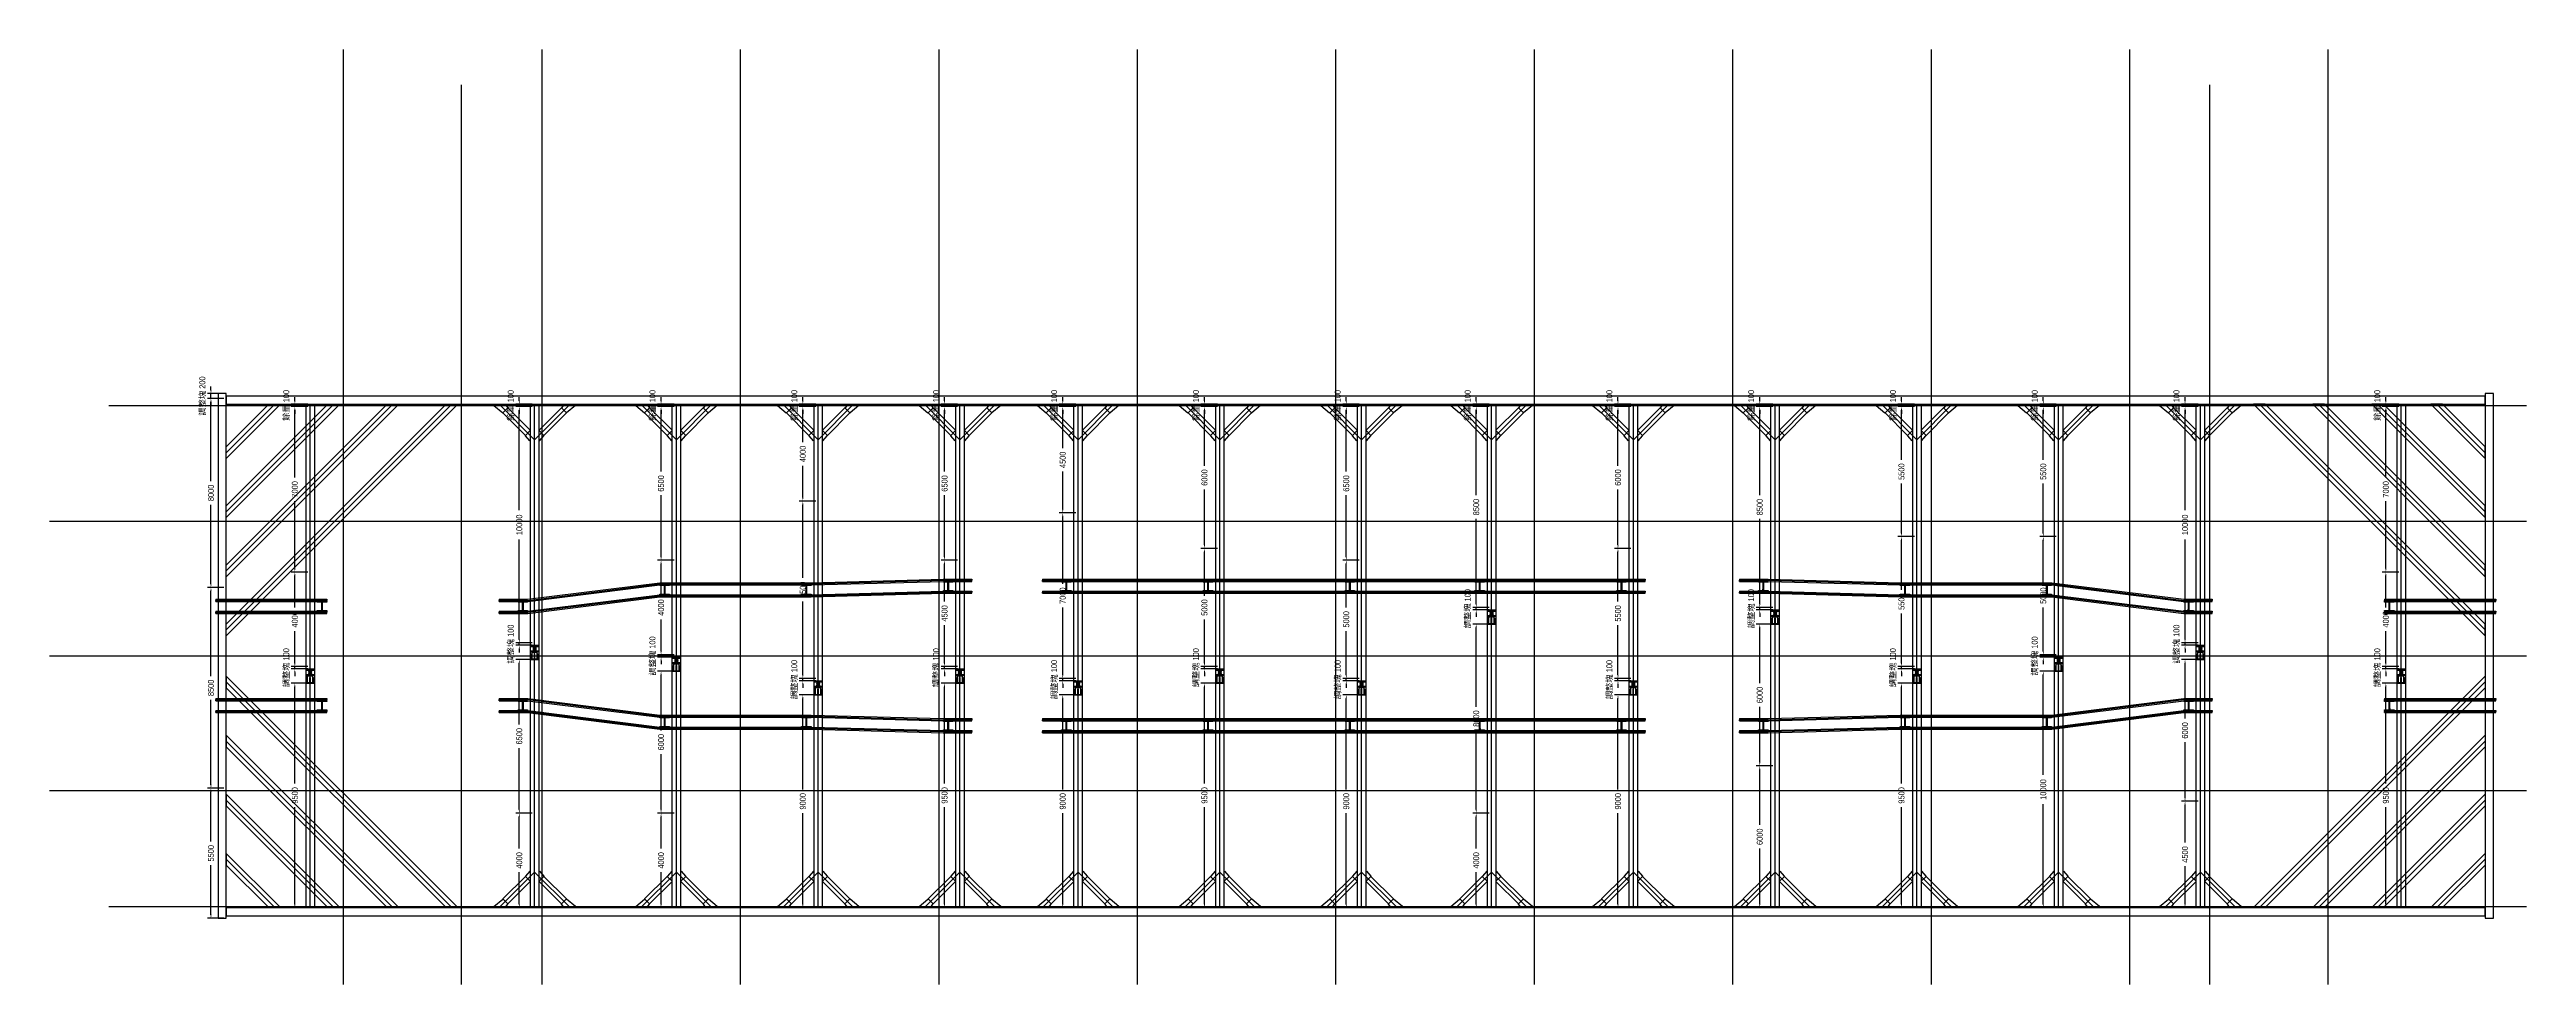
# Model space of a CAD drawing. Header units: millimetres. Extents: x 330756 to 435588, y -728096 to -688536.
import ezdxf

# ---------------------------------------------------------------- set-up
doc = ezdxf.new("R2010")
doc.units = ezdxf.units.MM
for name, color, linetype in [('!T1 (站體)_角撐', 7, 'Continuous'), ('DIM-軸線U', 7, 'Continuous'), ('DIM-軸線X', 7, 'Continuous'), ('ES-C250x90', 7, 'Continuous'), ('ES-LH350x350', 7, 'Continuous'), ('ES-中間樁NO', 7, 'Continuous'), ('ES-圍令L1H350x350', 7, 'Continuous'), ('ES-大斜撐_支撐350x350', 7, 'Continuous'), ('SD_RESULT_SUPPORT', 7, 'Continuous'), ('SD_RESULT_WALER', 7, 'Continuous')]:
    doc.layers.add(name, color=color, linetype=linetype)
doc.styles.add('OpenSansCondensed-Light', font='OpenSansCondensed-Light.ttf')
doc.dimstyles.new('SUPPORT_SEGMENT', dxfattribs={"dimtxt": 250, "dimasz": 150, "dimexe": 150, "dimexo": 100, "dimgap": 75, "dimtad": 1, "dimdec": 0, "dimcen": 2.5, "dimazin": 3, "dimtfac": 1, "dimtmove": 0, "dimatfit": 3})

# ---------------------------------------------------------------- blocks, each defined once
blk = doc.blocks.new('_CLOSEDFILLED')
at = {"color": 0, "linetype": 'BYBLOCK'}
blk.add_solid([(-1, 0.16), (0, 0), (-1, -0.16)], dxfattribs=at)
blk = doc.blocks.new('*D1')
for p, q in [((341688, -715346), (340988, -715346)), ((341138, -719596), (341138, -715496)), ((341138, -724696), (341138, -720596)), ((341688, -724846), (340988, -724846))]:
    blk.add_line(p, q)
at = {"layer": 'Defpoints'}
for p in [(341788, -715346), (341138, -724846), (341788, -724846)]:
    blk.add_point(p, dxfattribs=at)
at = {"layer": 'SD_RESULT_SUPPORT', "xscale": 150, "yscale": 150}
for p, rotation in [((341138, -715346), 89.99999999984108), ((341138, -724846), -90.00000000015893)]:
    blk.add_blockref('_CLOSEDFILLED', p, dxfattribs=dict(at, rotation=rotation))
at = {"layer": 'SD_RESULT_SUPPORT', "insert": (341138, -720096), "char_height": 250, "attachment_point": 5, "rotation": 90, "style": 'OpenSansCondensed-Light'}
blk.add_mtext('9500', dxfattribs=at)
blk = doc.blocks.new('SUPPORT_JACK')
for p, q in [((25, 150), (0, 150)), ((0, 150), (0, -150)), ((25, 150), (25, -150)), ((25, 135), (245, 135)), ((25, 110), (320, 110)), ((25, 12.5), (245, 12.5)), ((245, 135), (245, 110)), ((245, 12.5), (245, -12.5)), ((310, 110), (310, -110)), ((320, 110), (320, -110)), ((320, 75), (385, 75)), ((325, 75), (325, -75)), ((367.5, 150), (337.5, 150)), ((337.5, 150), (337.5, 75)), ((367.5, 150), (367.5, 75)), ((380, 75), (380, -75)), ((385, 75), (385, -75)), ((385, 55), (395, 55)), ((408, 75), (395, 55)), ((395, 55), (395, -55)), ((421, 55), (408, 75)), ((408, 75), (408, -75)), ((434, 75), (421, 55)), ((421, 55), (421, -55)), ((447, 55), (434, 75)), ((434, 75), (434, -75)), ((460, 75), (447, 55)), ((447, 55), (447, -55)), ((473, 55), (460, 75)), ((460, 75), (460, -75)), ((486, 75), (473, 55)), ((473, 55), (473, -55)), ((499, 55), (486, 75)), ((486, 75), (486, -75)), ((512, 75), (499, 55)), ((499, 55), (499, -55)), ((525, 55), (512, 75)), ((512, 75), (512, -75)), ((525, 55), (575, 55)), ((525, 55), (525, -55)), ((550, 150), (550, 55)), ((575, 150), (550, 150)), ((550, 10), (550, -10)), ((550, 10), (575, 10)), ((575, 150), (575, -150)), ((600, 150), (575, 150)), ((600, 150), (600, -150)), ((0, -150), (25, -150)), ((25, -12.5), (245, -12.5)), ((25, -110), (320, -110)), ((25, -135), (245, -135)), ((245, -110), (245, -135)), ((320, -75), (385, -75)), ((337.5, -75), (337.5, -150)), ((367.5, -150), (337.5, -150)), ((367.5, -75), (367.5, -150)), ((385, -55), (395, -55)), ((395, -55), (408, -75)), ((408, -75), (421, -55)), ((421, -55), (434, -75)), ((434, -75), (447, -55)), ((447, -55), (460, -75)), ((460, -75), (473, -55)), ((473, -55), (486, -75)), ((486, -75), (499, -55)), ((499, -55), (512, -75)), ((512, -75), (525, -55)), ((525, -55), (575, -55)), ((550, -10), (575, -10)), ((550, -55), (550, -150)), ((600, -150), (550, -150))]:
    blk.add_line(p, q)
blk.add_circle((352.5, 0), 10)
blk = doc.blocks.new('*D3')
for p, q in [((341688, -710646), (340988, -710646)), ((341138, -712146), (341138, -710796)), ((341138, -714496), (341138, -713146)), ((341688, -714646), (340988, -714646))]:
    blk.add_line(p, q)
at = {"layer": 'Defpoints'}
for p in [(341788, -710646), (341138, -714646), (341788, -714646)]:
    blk.add_point(p, dxfattribs=at)
at = {"layer": 'SD_RESULT_SUPPORT', "xscale": 150, "yscale": 150}
for p, rotation in [((341138, -710646), 89.99999999984108), ((341138, -714646), -90.00000000015893)]:
    blk.add_blockref('_CLOSEDFILLED', p, dxfattribs=dict(at, rotation=rotation))
at = {"layer": 'SD_RESULT_SUPPORT', "insert": (341138, -712646), "char_height": 250, "attachment_point": 5, "rotation": 90, "style": 'OpenSansCondensed-Light'}
blk.add_mtext('4000', dxfattribs=at)
blk = doc.blocks.new('*D4')
for p, q in [((341688, -703646), (340988, -703646)), ((341138, -706646), (341138, -703796)), ((341138, -710496), (341138, -707646)), ((341688, -710646), (340988, -710646))]:
    blk.add_line(p, q)
at = {"layer": 'Defpoints'}
for p in [(341788, -703646), (341138, -710646), (341788, -710646)]:
    blk.add_point(p, dxfattribs=at)
at = {"layer": 'SD_RESULT_SUPPORT', "xscale": 150, "yscale": 150}
for p, rotation in [((341138, -703646), 89.99999999984108), ((341138, -710646), -90.00000000015893)]:
    blk.add_blockref('_CLOSEDFILLED', p, dxfattribs=dict(at, rotation=rotation))
at = {"layer": 'SD_RESULT_SUPPORT', "insert": (341138, -707146), "char_height": 250, "attachment_point": 5, "rotation": 90, "style": 'OpenSansCondensed-Light'}
blk.add_mtext('7000', dxfattribs=at)
blk = doc.blocks.new('*D6')
for p, q in [((397688, -715846), (396988, -715846)), ((397138, -719846), (397138, -715996)), ((397138, -724696), (397138, -720846)), ((397688, -724846), (396988, -724846))]:
    blk.add_line(p, q)
at = {"layer": 'Defpoints'}
for p in [(397788, -715846), (397138, -724846), (397788, -724846)]:
    blk.add_point(p, dxfattribs=at)
at = {"layer": 'SD_RESULT_SUPPORT', "xscale": 150, "yscale": 150}
for p, rotation in [((397138, -715846), 89.99999999998074), ((397138, -724846), -90.0000000000193)]:
    blk.add_blockref('_CLOSEDFILLED', p, dxfattribs=dict(at, rotation=rotation))
at = {"layer": 'SD_RESULT_SUPPORT', "insert": (397138, -720346), "char_height": 250, "attachment_point": 5, "rotation": 90, "style": 'OpenSansCondensed-Light'}
blk.add_mtext('9000', dxfattribs=at)
blk = doc.blocks.new('*D8')
for p, q in [((397688, -709646), (396988, -709646)), ((397138, -711896), (397138, -709796)), ((397138, -714996), (397138, -712896)), ((397688, -715146), (396988, -715146))]:
    blk.add_line(p, q)
at = {"layer": 'Defpoints'}
for p in [(397788, -709646), (397138, -715146), (397788, -715146)]:
    blk.add_point(p, dxfattribs=at)
at = {"layer": 'SD_RESULT_SUPPORT', "xscale": 150, "yscale": 150}
for p, rotation in [((397138, -709646), 89.99999999998074), ((397138, -715146), -90.0000000000193)]:
    blk.add_blockref('_CLOSEDFILLED', p, dxfattribs=dict(at, rotation=rotation))
at = {"layer": 'SD_RESULT_SUPPORT', "insert": (397138, -712396), "char_height": 250, "attachment_point": 5, "rotation": 90, "style": 'OpenSansCondensed-Light'}
blk.add_mtext('5500', dxfattribs=at)
blk = doc.blocks.new('*D9')
for p, q in [((397688, -703646), (396988, -703646)), ((397138, -706146), (397138, -703796)), ((397138, -709496), (397138, -707146)), ((397688, -709646), (396988, -709646))]:
    blk.add_line(p, q)
at = {"layer": 'Defpoints'}
for p in [(397788, -703646), (397138, -709646), (397788, -709646)]:
    blk.add_point(p, dxfattribs=at)
at = {"layer": 'SD_RESULT_SUPPORT', "xscale": 150, "yscale": 150}
for p, rotation in [((397138, -703646), 89.99999999998074), ((397138, -709646), -90.0000000000193)]:
    blk.add_blockref('_CLOSEDFILLED', p, dxfattribs=dict(at, rotation=rotation))
at = {"layer": 'SD_RESULT_SUPPORT', "insert": (397138, -706646), "char_height": 250, "attachment_point": 5, "rotation": 90, "style": 'OpenSansCondensed-Light'}
blk.add_mtext('6000', dxfattribs=at)
blk = doc.blocks.new('*D11')
for p, q in [((403688, -718846), (402988, -718846)), ((403138, -721346), (403138, -718996)), ((403138, -724696), (403138, -722346)), ((403688, -724846), (402988, -724846))]:
    blk.add_line(p, q)
at = {"layer": 'Defpoints'}
for p in [(403788, -718846), (403138, -724846), (403788, -724846)]:
    blk.add_point(p, dxfattribs=at)
at = {"layer": 'SD_RESULT_SUPPORT', "xscale": 150, "yscale": 150}
for p, rotation in [((403138, -718846), 89.99999999999562), ((403138, -724846), -90.00000000000439)]:
    blk.add_blockref('_CLOSEDFILLED', p, dxfattribs=dict(at, rotation=rotation))
at = {"layer": 'SD_RESULT_SUPPORT', "insert": (403138, -721846), "char_height": 250, "attachment_point": 5, "rotation": 90, "style": 'OpenSansCondensed-Light'}
blk.add_mtext('6000', dxfattribs=at)
blk = doc.blocks.new('*D12')
for p, q in [((403688, -712846), (402988, -712846)), ((403138, -715346), (403138, -712996)), ((403138, -718696), (403138, -716346)), ((403688, -718846), (402988, -718846))]:
    blk.add_line(p, q)
at = {"layer": 'Defpoints'}
for p in [(403788, -712846), (403138, -718846), (403788, -718846)]:
    blk.add_point(p, dxfattribs=at)
at = {"layer": 'SD_RESULT_SUPPORT', "xscale": 150, "yscale": 150}
for p, rotation in [((403138, -712846), 89.99999999999562), ((403138, -718846), -90.00000000000439)]:
    blk.add_blockref('_CLOSEDFILLED', p, dxfattribs=dict(at, rotation=rotation))
at = {"layer": 'SD_RESULT_SUPPORT', "insert": (403138, -715846), "char_height": 250, "attachment_point": 5, "rotation": 90, "style": 'OpenSansCondensed-Light'}
blk.add_mtext('6000', dxfattribs=at)
blk = doc.blocks.new('*D14')
for p, q in [((403688, -703646), (402988, -703646)), ((403138, -707396), (403138, -703796)), ((403138, -711996), (403138, -708396)), ((403688, -712146), (402988, -712146))]:
    blk.add_line(p, q)
at = {"layer": 'Defpoints'}
for p in [(403788, -703646), (403138, -712146), (403788, -712146)]:
    blk.add_point(p, dxfattribs=at)
at = {"layer": 'SD_RESULT_SUPPORT', "xscale": 150, "yscale": 150}
for p, rotation in [((403138, -703646), 89.99999999999562), ((403138, -712146), -90.00000000000439)]:
    blk.add_blockref('_CLOSEDFILLED', p, dxfattribs=dict(at, rotation=rotation))
at = {"layer": 'SD_RESULT_SUPPORT', "insert": (403138, -707896), "char_height": 250, "attachment_point": 5, "rotation": 90, "style": 'OpenSansCondensed-Light'}
blk.add_mtext('8500', dxfattribs=at)
blk = doc.blocks.new('*D16')
for p, q in [((409688, -715346), (408988, -715346)), ((409138, -719596), (409138, -715496)), ((409138, -724696), (409138, -720596)), ((409688, -724846), (408988, -724846))]:
    blk.add_line(p, q)
at = {"layer": 'Defpoints'}
for p in [(409788, -715346), (409138, -724846), (409788, -724846)]:
    blk.add_point(p, dxfattribs=at)
at = {"layer": 'SD_RESULT_SUPPORT', "xscale": 150, "yscale": 150}
for p, rotation in [((409138, -715346), 90.00000000001064), ((409138, -724846), -89.99999999998937)]:
    blk.add_blockref('_CLOSEDFILLED', p, dxfattribs=dict(at, rotation=rotation))
at = {"layer": 'SD_RESULT_SUPPORT', "insert": (409138, -720096), "char_height": 250, "attachment_point": 5, "rotation": 90, "style": 'OpenSansCondensed-Light'}
blk.add_mtext('9500', dxfattribs=at)
blk = doc.blocks.new('*D18')
for p, q in [((409688, -709146), (408988, -709146)), ((409138, -711396), (409138, -709296)), ((409138, -714496), (409138, -712396)), ((409688, -714646), (408988, -714646))]:
    blk.add_line(p, q)
at = {"layer": 'Defpoints'}
for p in [(409788, -709146), (409138, -714646), (409788, -714646)]:
    blk.add_point(p, dxfattribs=at)
at = {"layer": 'SD_RESULT_SUPPORT', "xscale": 150, "yscale": 150}
for p, rotation in [((409138, -709146), 90.00000000001064), ((409138, -714646), -89.99999999998937)]:
    blk.add_blockref('_CLOSEDFILLED', p, dxfattribs=dict(at, rotation=rotation))
at = {"layer": 'SD_RESULT_SUPPORT', "insert": (409138, -711896), "char_height": 250, "attachment_point": 5, "rotation": 90, "style": 'OpenSansCondensed-Light'}
blk.add_mtext('5500', dxfattribs=at)
blk = doc.blocks.new('*D19')
for p, q in [((409688, -703646), (408988, -703646)), ((409138, -705896), (409138, -703796)), ((409138, -708996), (409138, -706896)), ((409688, -709146), (408988, -709146))]:
    blk.add_line(p, q)
at = {"layer": 'Defpoints'}
for p in [(409788, -703646), (409138, -709146), (409788, -709146)]:
    blk.add_point(p, dxfattribs=at)
at = {"layer": 'SD_RESULT_SUPPORT', "xscale": 150, "yscale": 150}
for p, rotation in [((409138, -703646), 90.00000000001064), ((409138, -709146), -89.99999999998937)]:
    blk.add_blockref('_CLOSEDFILLED', p, dxfattribs=dict(at, rotation=rotation))
at = {"layer": 'SD_RESULT_SUPPORT', "insert": (409138, -706396), "char_height": 250, "attachment_point": 5, "rotation": 90, "style": 'OpenSansCondensed-Light'}
blk.add_mtext('5500', dxfattribs=at)
blk = doc.blocks.new('*D21')
for p, q in [((415688, -714846), (414988, -714846)), ((415138, -719221), (415138, -714996)), ((415138, -724696), (415138, -720471)), ((415688, -724846), (414988, -724846))]:
    blk.add_line(p, q)
at = {"layer": 'Defpoints'}
for p in [(415788, -714846), (415138, -724846), (415788, -724846)]:
    blk.add_point(p, dxfattribs=at)
at = {"layer": 'SD_RESULT_SUPPORT', "xscale": 150, "yscale": 150}
for p, rotation in [((415138, -714846), 90.00000000002568), ((415138, -724846), -89.9999999999743)]:
    blk.add_blockref('_CLOSEDFILLED', p, dxfattribs=dict(at, rotation=rotation))
at = {"layer": 'SD_RESULT_SUPPORT', "insert": (415138, -719846), "char_height": 250, "attachment_point": 5, "rotation": 90, "style": 'OpenSansCondensed-Light'}
blk.add_mtext('10000', dxfattribs=at)
blk = doc.blocks.new('*D23')
for p, q in [((415688, -709146), (414988, -709146)), ((415138, -711146), (415138, -709296)), ((415138, -713996), (415138, -712146)), ((415688, -714146), (414988, -714146))]:
    blk.add_line(p, q)
at = {"layer": 'Defpoints'}
for p in [(415788, -709146), (415138, -714146), (415788, -714146)]:
    blk.add_point(p, dxfattribs=at)
at = {"layer": 'SD_RESULT_SUPPORT', "xscale": 150, "yscale": 150}
for p, rotation in [((415138, -709146), 90.00000000002568), ((415138, -714146), -89.9999999999743)]:
    blk.add_blockref('_CLOSEDFILLED', p, dxfattribs=dict(at, rotation=rotation))
at = {"layer": 'SD_RESULT_SUPPORT', "insert": (415138, -711646), "char_height": 250, "attachment_point": 5, "rotation": 90, "style": 'OpenSansCondensed-Light'}
blk.add_mtext('5000', dxfattribs=at)
blk = doc.blocks.new('*D24')
for p, q in [((415688, -703646), (414988, -703646)), ((415138, -705896), (415138, -703796)), ((415138, -708996), (415138, -706896)), ((415688, -709146), (414988, -709146))]:
    blk.add_line(p, q)
at = {"layer": 'Defpoints'}
for p in [(415788, -703646), (415138, -709146), (415788, -709146)]:
    blk.add_point(p, dxfattribs=at)
at = {"layer": 'SD_RESULT_SUPPORT', "xscale": 150, "yscale": 150}
for p, rotation in [((415138, -703646), 90.00000000002568), ((415138, -709146), -89.9999999999743)]:
    blk.add_blockref('_CLOSEDFILLED', p, dxfattribs=dict(at, rotation=rotation))
at = {"layer": 'SD_RESULT_SUPPORT', "insert": (415138, -706396), "char_height": 250, "attachment_point": 5, "rotation": 90, "style": 'OpenSansCondensed-Light'}
blk.add_mtext('5500', dxfattribs=at)
blk = doc.blocks.new('*D26')
for p, q in [((421688, -720346), (420988, -720346)), ((421138, -722096), (421138, -720496)), ((421138, -724696), (421138, -723096)), ((421688, -724846), (420988, -724846))]:
    blk.add_line(p, q)
at = {"layer": 'Defpoints'}
for p in [(421788, -720346), (421138, -724846), (421788, -724846)]:
    blk.add_point(p, dxfattribs=at)
at = {"layer": 'SD_RESULT_SUPPORT', "xscale": 150, "yscale": 150}
for p, rotation in [((421138, -720346), 90.00000000004056), ((421138, -724846), -89.9999999999594)]:
    blk.add_blockref('_CLOSEDFILLED', p, dxfattribs=dict(at, rotation=rotation))
at = {"layer": 'SD_RESULT_SUPPORT', "insert": (421138, -722596), "char_height": 250, "attachment_point": 5, "rotation": 90, "style": 'OpenSansCondensed-Light'}
blk.add_mtext('4500', dxfattribs=at)
blk = doc.blocks.new('*D27')
for p, q in [((421688, -714346), (420988, -714346)), ((421138, -716846), (421138, -714496)), ((421138, -720196), (421138, -717846)), ((421688, -720346), (420988, -720346))]:
    blk.add_line(p, q)
at = {"layer": 'Defpoints'}
for p in [(421788, -714346), (421138, -720346), (421788, -720346)]:
    blk.add_point(p, dxfattribs=at)
at = {"layer": 'SD_RESULT_SUPPORT', "xscale": 150, "yscale": 150}
for p, rotation in [((421138, -714346), 90.00000000004056), ((421138, -720346), -89.9999999999594)]:
    blk.add_blockref('_CLOSEDFILLED', p, dxfattribs=dict(at, rotation=rotation))
at = {"layer": 'SD_RESULT_SUPPORT', "insert": (421138, -717346), "char_height": 250, "attachment_point": 5, "rotation": 90, "style": 'OpenSansCondensed-Light'}
blk.add_mtext('6000', dxfattribs=at)
blk = doc.blocks.new('*D29')
for p, q in [((421688, -703646), (420988, -703646)), ((421138, -708021), (421138, -703796)), ((421138, -713496), (421138, -709271)), ((421688, -713646), (420988, -713646))]:
    blk.add_line(p, q)
at = {"layer": 'Defpoints'}
for p in [(421788, -703646), (421138, -713646), (421788, -713646)]:
    blk.add_point(p, dxfattribs=at)
at = {"layer": 'SD_RESULT_SUPPORT', "xscale": 150, "yscale": 150}
for p, rotation in [((421138, -703646), 90.00000000004056), ((421138, -713646), -89.9999999999594)]:
    blk.add_blockref('_CLOSEDFILLED', p, dxfattribs=dict(at, rotation=rotation))
at = {"layer": 'SD_RESULT_SUPPORT', "insert": (421138, -708646), "char_height": 250, "attachment_point": 5, "rotation": 90, "style": 'OpenSansCondensed-Light'}
blk.add_mtext('10000', dxfattribs=at)
blk = doc.blocks.new('*D31')
for p, q in [((430188, -715346), (429488, -715346)), ((429638, -719596), (429638, -715496)), ((429638, -724696), (429638, -720596)), ((430188, -724846), (429488, -724846))]:
    blk.add_line(p, q)
at = {"layer": 'Defpoints'}
for p in [(430288, -715346), (429638, -724846), (430288, -724846)]:
    blk.add_point(p, dxfattribs=at)
at = {"layer": 'SD_RESULT_SUPPORT', "xscale": 150, "yscale": 150}
for p, rotation in [((429638, -715346), 90.00000000006169), ((429638, -724846), -89.99999999993834)]:
    blk.add_blockref('_CLOSEDFILLED', p, dxfattribs=dict(at, rotation=rotation))
at = {"layer": 'SD_RESULT_SUPPORT', "insert": (429638, -720096), "char_height": 250, "attachment_point": 5, "rotation": 90, "style": 'OpenSansCondensed-Light'}
blk.add_mtext('9500', dxfattribs=at)
blk = doc.blocks.new('*D32')
for p, q in [((430188, -714646), (429488, -714646)), ((430188, -714746), (429488, -714746)), ((429638, -714496), (429638, -714346)), ((429638, -714746), (429638, -714646)), ((429638, -714896), (429638, -715046))]:
    blk.add_line(p, q)
at = {"layer": 'Defpoints'}
for p in [(429638, -714746), (430288, -714646), (430288, -714746)]:
    blk.add_point(p, dxfattribs=at)
at = {"layer": 'SD_RESULT_SUPPORT', "xscale": 150, "yscale": 150}
for p, rotation in [((429638, -714646), -89.99999999993834), ((429638, -714746), 90.00000000006169)]:
    blk.add_blockref('_CLOSEDFILLED', p, dxfattribs=dict(at, rotation=rotation))
at = {"layer": 'SD_RESULT_SUPPORT', "insert": (429288, -714696), "char_height": 250, "attachment_point": 5, "rotation": 90, "style": 'OpenSansCondensed-Light'}
blk.add_mtext('調整塊 100', dxfattribs=at)
blk = doc.blocks.new('*D33')
for p, q in [((430188, -710646), (429488, -710646)), ((429638, -712146), (429638, -710796)), ((429638, -714496), (429638, -713146)), ((430188, -714646), (429488, -714646))]:
    blk.add_line(p, q)
at = {"layer": 'Defpoints'}
for p in [(430288, -710646), (429638, -714646), (430288, -714646)]:
    blk.add_point(p, dxfattribs=at)
at = {"layer": 'SD_RESULT_SUPPORT', "xscale": 150, "yscale": 150}
for p, rotation in [((429638, -710646), 90.00000000006169), ((429638, -714646), -89.99999999993834)]:
    blk.add_blockref('_CLOSEDFILLED', p, dxfattribs=dict(at, rotation=rotation))
at = {"layer": 'SD_RESULT_SUPPORT', "insert": (429638, -712646), "char_height": 250, "attachment_point": 5, "rotation": 90, "style": 'OpenSansCondensed-Light'}
blk.add_mtext('4000', dxfattribs=at)
blk = doc.blocks.new('*D34')
for p, q in [((430188, -703646), (429488, -703646)), ((429638, -706646), (429638, -703796)), ((429638, -710496), (429638, -707646)), ((430188, -710646), (429488, -710646))]:
    blk.add_line(p, q)
at = {"layer": 'Defpoints'}
for p in [(430288, -703646), (429638, -710646), (430288, -710646)]:
    blk.add_point(p, dxfattribs=at)
at = {"layer": 'SD_RESULT_SUPPORT', "xscale": 150, "yscale": 150}
for p, rotation in [((429638, -703646), 90.00000000006169), ((429638, -710646), -89.99999999993834)]:
    blk.add_blockref('_CLOSEDFILLED', p, dxfattribs=dict(at, rotation=rotation))
at = {"layer": 'SD_RESULT_SUPPORT', "insert": (429638, -707146), "char_height": 250, "attachment_point": 5, "rotation": 90, "style": 'OpenSansCondensed-Light'}
blk.add_mtext('7000', dxfattribs=at)
blk = doc.blocks.new('*D35')
for p, q in [((429638, -703396), (429638, -703246)), ((430188, -703546), (429488, -703546)), ((430188, -703646), (429488, -703646)), ((429638, -703646), (429638, -703546)), ((429638, -703796), (429638, -703946))]:
    blk.add_line(p, q)
at = {"layer": 'Defpoints'}
for p in [(429638, -703646), (430288, -703546), (430288, -703646)]:
    blk.add_point(p, dxfattribs=at)
at = {"layer": 'SD_RESULT_SUPPORT', "xscale": 150, "yscale": 150}
for p, rotation in [((429638, -703546), -89.99999999993834), ((429638, -703646), 90.00000000006169)]:
    blk.add_blockref('_CLOSEDFILLED', p, dxfattribs=dict(at, rotation=rotation))
at = {"layer": 'SD_RESULT_SUPPORT', "insert": (429288, -703596), "char_height": 250, "attachment_point": 5, "rotation": 90, "style": 'OpenSansCondensed-Light'}
blk.add_mtext('餘量 100', dxfattribs=at)
blk = doc.blocks.new('*D36')
for p, q in [((351188, -720846), (350488, -720846)), ((350638, -722346), (350638, -720996)), ((350638, -724696), (350638, -723346)), ((351188, -724846), (350488, -724846))]:
    blk.add_line(p, q)
at = {"layer": 'Defpoints'}
for p in [(351288, -720846), (350638, -724846), (351288, -724846)]:
    blk.add_point(p, dxfattribs=at)
at = {"layer": 'SD_RESULT_SUPPORT', "xscale": 150, "yscale": 150}
for p, rotation in [((350638, -720846), 89.99999999986473), ((350638, -724846), -90.00000000013527)]:
    blk.add_blockref('_CLOSEDFILLED', p, dxfattribs=dict(at, rotation=rotation))
at = {"layer": 'SD_RESULT_SUPPORT', "insert": (350638, -722846), "char_height": 250, "attachment_point": 5, "rotation": 90, "style": 'OpenSansCondensed-Light'}
blk.add_mtext('4000', dxfattribs=at)
blk = doc.blocks.new('*D37')
for p, q in [((351188, -714346), (350488, -714345)), ((350638, -717095), (350638, -714495)), ((350638, -720696), (350638, -718095)), ((351188, -720846), (350488, -720846))]:
    blk.add_line(p, q)
at = {"layer": 'Defpoints'}
for p in [(351288, -714346), (350638, -720846), (351288, -720846)]:
    blk.add_point(p, dxfattribs=at)
at = {"layer": 'SD_RESULT_SUPPORT', "xscale": 150, "yscale": 150}
for p, rotation in [((350638, -714345), 89.99999999986473), ((350638, -720846), -90.00000000013527)]:
    blk.add_blockref('_CLOSEDFILLED', p, dxfattribs=dict(at, rotation=rotation))
at = {"layer": 'SD_RESULT_SUPPORT', "insert": (350638, -717595), "char_height": 250, "attachment_point": 5, "rotation": 90, "style": 'OpenSansCondensed-Light'}
blk.add_mtext('6500', dxfattribs=at)
blk = doc.blocks.new('*D39')
for p, q in [((351188, -703646), (350488, -703646)), ((350638, -708021), (350638, -703796)), ((350638, -713496), (350638, -709271)), ((351188, -713646), (350488, -713646))]:
    blk.add_line(p, q)
at = {"layer": 'Defpoints'}
for p in [(351288, -703646), (350638, -713646), (351288, -713646)]:
    blk.add_point(p, dxfattribs=at)
at = {"layer": 'SD_RESULT_SUPPORT', "xscale": 150, "yscale": 150}
for p, rotation in [((350638, -703646), 89.99999999986473), ((350638, -713646), -90.00000000013527)]:
    blk.add_blockref('_CLOSEDFILLED', p, dxfattribs=dict(at, rotation=rotation))
at = {"layer": 'SD_RESULT_SUPPORT', "insert": (350638, -708646), "char_height": 250, "attachment_point": 5, "rotation": 90, "style": 'OpenSansCondensed-Light'}
blk.add_mtext('10000', dxfattribs=at)
blk = doc.blocks.new('*D41')
for p, q in [((357188, -720846), (356488, -720846)), ((356638, -722346), (356638, -720996)), ((356638, -724696), (356638, -723346)), ((357188, -724846), (356488, -724846))]:
    blk.add_line(p, q)
at = {"layer": 'Defpoints'}
for p in [(357288, -720846), (356638, -724846), (357288, -724846)]:
    blk.add_point(p, dxfattribs=at)
at = {"layer": 'SD_RESULT_SUPPORT', "xscale": 150, "yscale": 150}
for p, rotation in [((356638, -720846), 89.99999999987975), ((356638, -724846), -90.00000000012027)]:
    blk.add_blockref('_CLOSEDFILLED', p, dxfattribs=dict(at, rotation=rotation))
at = {"layer": 'SD_RESULT_SUPPORT', "insert": (356638, -722846), "char_height": 250, "attachment_point": 5, "rotation": 90, "style": 'OpenSansCondensed-Light'}
blk.add_mtext('4000', dxfattribs=at)
blk = doc.blocks.new('*D42')
for p, q in [((357188, -714846), (356488, -714846)), ((356638, -717346), (356638, -714996)), ((356638, -720696), (356638, -718346)), ((357188, -720846), (356488, -720846))]:
    blk.add_line(p, q)
at = {"layer": 'Defpoints'}
for p in [(357288, -714846), (356638, -720846), (357288, -720846)]:
    blk.add_point(p, dxfattribs=at)
at = {"layer": 'SD_RESULT_SUPPORT', "xscale": 150, "yscale": 150}
for p, rotation in [((356638, -714846), 89.99999999987975), ((356638, -720846), -90.00000000012027)]:
    blk.add_blockref('_CLOSEDFILLED', p, dxfattribs=dict(at, rotation=rotation))
at = {"layer": 'SD_RESULT_SUPPORT', "insert": (356638, -717846), "char_height": 250, "attachment_point": 5, "rotation": 90, "style": 'OpenSansCondensed-Light'}
blk.add_mtext('6000', dxfattribs=at)
blk = doc.blocks.new('*D44')
for p, q in [((357188, -710146), (356488, -710146)), ((356638, -711646), (356638, -710296)), ((356638, -713996), (356638, -712646)), ((357188, -714146), (356488, -714146))]:
    blk.add_line(p, q)
at = {"layer": 'Defpoints'}
for p in [(357288, -710146), (356638, -714146), (357288, -714146)]:
    blk.add_point(p, dxfattribs=at)
at = {"layer": 'SD_RESULT_SUPPORT', "xscale": 150, "yscale": 150}
for p, rotation in [((356638, -710146), 89.99999999987975), ((356638, -714146), -90.00000000012027)]:
    blk.add_blockref('_CLOSEDFILLED', p, dxfattribs=dict(at, rotation=rotation))
at = {"layer": 'SD_RESULT_SUPPORT', "insert": (356638, -712146), "char_height": 250, "attachment_point": 5, "rotation": 90, "style": 'OpenSansCondensed-Light'}
blk.add_mtext('4000', dxfattribs=at)
blk = doc.blocks.new('*D45')
for p, q in [((357188, -703646), (356488, -703646)), ((356638, -706396), (356638, -703796)), ((356638, -709996), (356638, -707396)), ((357188, -710146), (356488, -710146))]:
    blk.add_line(p, q)
at = {"layer": 'Defpoints'}
for p in [(357288, -703646), (356638, -710146), (357288, -710146)]:
    blk.add_point(p, dxfattribs=at)
at = {"layer": 'SD_RESULT_SUPPORT', "xscale": 150, "yscale": 150}
for p, rotation in [((356638, -703646), 89.99999999987975), ((356638, -710146), -90.00000000012027)]:
    blk.add_blockref('_CLOSEDFILLED', p, dxfattribs=dict(at, rotation=rotation))
at = {"layer": 'SD_RESULT_SUPPORT', "insert": (356638, -706896), "char_height": 250, "attachment_point": 5, "rotation": 90, "style": 'OpenSansCondensed-Light'}
blk.add_mtext('6500', dxfattribs=at)
blk = doc.blocks.new('*D47')
for p, q in [((363188, -715846), (362488, -715846)), ((362638, -719846), (362638, -715996)), ((362638, -724696), (362638, -720846)), ((363188, -724846), (362488, -724846))]:
    blk.add_line(p, q)
at = {"layer": 'Defpoints'}
for p in [(363288, -715846), (362638, -724846), (363288, -724846)]:
    blk.add_point(p, dxfattribs=at)
at = {"layer": 'SD_RESULT_SUPPORT', "xscale": 150, "yscale": 150}
for p, rotation in [((362638, -715846), 89.99999999989464), ((362638, -724846), -90.0000000001054)]:
    blk.add_blockref('_CLOSEDFILLED', p, dxfattribs=dict(at, rotation=rotation))
at = {"layer": 'SD_RESULT_SUPPORT', "insert": (362638, -720346), "char_height": 250, "attachment_point": 5, "rotation": 90, "style": 'OpenSansCondensed-Light'}
blk.add_mtext('9000', dxfattribs=at)
blk = doc.blocks.new('*D49')
for p, q in [((363188, -707646), (362488, -707646)), ((362638, -710896), (362638, -707796)), ((362638, -714996), (362638, -711896)), ((363188, -715146), (362488, -715146))]:
    blk.add_line(p, q)
at = {"layer": 'Defpoints'}
for p in [(363288, -707646), (362638, -715146), (363288, -715146)]:
    blk.add_point(p, dxfattribs=at)
at = {"layer": 'SD_RESULT_SUPPORT', "xscale": 150, "yscale": 150}
for p, rotation in [((362638, -707646), 89.99999999989464), ((362638, -715146), -90.0000000001054)]:
    blk.add_blockref('_CLOSEDFILLED', p, dxfattribs=dict(at, rotation=rotation))
at = {"layer": 'SD_RESULT_SUPPORT', "insert": (362638, -711396), "char_height": 250, "attachment_point": 5, "rotation": 90, "style": 'OpenSansCondensed-Light'}
blk.add_mtext('7500', dxfattribs=at)
blk = doc.blocks.new('*D50')
for p, q in [((363188, -703646), (362488, -703646)), ((362638, -705146), (362638, -703796)), ((362638, -707496), (362638, -706146)), ((363188, -707646), (362488, -707646))]:
    blk.add_line(p, q)
at = {"layer": 'Defpoints'}
for p in [(363288, -703646), (362638, -707646), (363288, -707646)]:
    blk.add_point(p, dxfattribs=at)
at = {"layer": 'SD_RESULT_SUPPORT', "xscale": 150, "yscale": 150}
for p, rotation in [((362638, -703646), 89.99999999989464), ((362638, -707646), -90.0000000001054)]:
    blk.add_blockref('_CLOSEDFILLED', p, dxfattribs=dict(at, rotation=rotation))
at = {"layer": 'SD_RESULT_SUPPORT', "insert": (362638, -705646), "char_height": 250, "attachment_point": 5, "rotation": 90, "style": 'OpenSansCondensed-Light'}
blk.add_mtext('4000', dxfattribs=at)
blk = doc.blocks.new('*D52')
for p, q in [((369188, -715346), (368488, -715346)), ((368638, -719596), (368638, -715496)), ((368638, -724696), (368638, -720596)), ((369188, -724846), (368488, -724846))]:
    blk.add_line(p, q)
at = {"layer": 'Defpoints'}
for p in [(369288, -715346), (368638, -724846), (369288, -724846)]:
    blk.add_point(p, dxfattribs=at)
at = {"layer": 'SD_RESULT_SUPPORT', "xscale": 150, "yscale": 150}
for p, rotation in [((368638, -715346), 89.99999999990966), ((368638, -724846), -90.00000000009034)]:
    blk.add_blockref('_CLOSEDFILLED', p, dxfattribs=dict(at, rotation=rotation))
at = {"layer": 'SD_RESULT_SUPPORT', "insert": (368638, -720096), "char_height": 250, "attachment_point": 5, "rotation": 90, "style": 'OpenSansCondensed-Light'}
blk.add_mtext('9500', dxfattribs=at)
blk = doc.blocks.new('*D54')
for p, q in [((369188, -710146), (368488, -710146)), ((368638, -711896), (368638, -710296)), ((368638, -714496), (368638, -712896)), ((369188, -714646), (368488, -714646))]:
    blk.add_line(p, q)
at = {"layer": 'Defpoints'}
for p in [(369288, -710146), (368638, -714646), (369288, -714646)]:
    blk.add_point(p, dxfattribs=at)
at = {"layer": 'SD_RESULT_SUPPORT', "xscale": 150, "yscale": 150}
for p, rotation in [((368638, -710146), 89.99999999990966), ((368638, -714646), -90.00000000009034)]:
    blk.add_blockref('_CLOSEDFILLED', p, dxfattribs=dict(at, rotation=rotation))
at = {"layer": 'SD_RESULT_SUPPORT', "insert": (368638, -712396), "char_height": 250, "attachment_point": 5, "rotation": 90, "style": 'OpenSansCondensed-Light'}
blk.add_mtext('4500', dxfattribs=at)
blk = doc.blocks.new('*D55')
for p, q in [((369188, -703646), (368488, -703646)), ((368638, -706396), (368638, -703796)), ((368638, -709996), (368638, -707396)), ((369188, -710146), (368488, -710146))]:
    blk.add_line(p, q)
at = {"layer": 'Defpoints'}
for p in [(369288, -703646), (368638, -710146), (369288, -710146)]:
    blk.add_point(p, dxfattribs=at)
at = {"layer": 'SD_RESULT_SUPPORT', "xscale": 150, "yscale": 150}
for p, rotation in [((368638, -703646), 89.99999999990966), ((368638, -710146), -90.00000000009034)]:
    blk.add_blockref('_CLOSEDFILLED', p, dxfattribs=dict(at, rotation=rotation))
at = {"layer": 'SD_RESULT_SUPPORT', "insert": (368638, -706896), "char_height": 250, "attachment_point": 5, "rotation": 90, "style": 'OpenSansCondensed-Light'}
blk.add_mtext('6500', dxfattribs=at)
blk = doc.blocks.new('*D57')
for p, q in [((374188, -715846), (373488, -715846)), ((373638, -719846), (373638, -715996)), ((373638, -724696), (373638, -720846)), ((374188, -724846), (373488, -724846))]:
    blk.add_line(p, q)
at = {"layer": 'Defpoints'}
for p in [(374288, -715846), (373638, -724846), (374288, -724846)]:
    blk.add_point(p, dxfattribs=at)
at = {"layer": 'SD_RESULT_SUPPORT', "xscale": 150, "yscale": 150}
for p, rotation in [((373638, -715846), 89.99999999992221), ((373638, -724846), -90.00000000007782)]:
    blk.add_blockref('_CLOSEDFILLED', p, dxfattribs=dict(at, rotation=rotation))
at = {"layer": 'SD_RESULT_SUPPORT', "insert": (373638, -720346), "char_height": 250, "attachment_point": 5, "rotation": 90, "style": 'OpenSansCondensed-Light'}
blk.add_mtext('9000', dxfattribs=at)
blk = doc.blocks.new('*D59')
for p, q in [((374188, -708146), (373488, -708145)), ((373638, -711145), (373638, -708295)), ((373638, -714996), (373638, -712145)), ((374188, -715146), (373488, -715146))]:
    blk.add_line(p, q)
at = {"layer": 'Defpoints'}
for p in [(374288, -708146), (373638, -715146), (374288, -715146)]:
    blk.add_point(p, dxfattribs=at)
at = {"layer": 'SD_RESULT_SUPPORT', "xscale": 150, "yscale": 150}
for p, rotation in [((373638, -708145), 89.99999999992221), ((373638, -715146), -90.00000000007782)]:
    blk.add_blockref('_CLOSEDFILLED', p, dxfattribs=dict(at, rotation=rotation))
at = {"layer": 'SD_RESULT_SUPPORT', "insert": (373638, -711645), "char_height": 250, "attachment_point": 5, "rotation": 90, "style": 'OpenSansCondensed-Light'}
blk.add_mtext('7000', dxfattribs=at)
blk = doc.blocks.new('*D60')
for p, q in [((374188, -703646), (373488, -703646)), ((373638, -705396), (373638, -703796)), ((373638, -707996), (373638, -706396)), ((374188, -708146), (373488, -708146))]:
    blk.add_line(p, q)
at = {"layer": 'Defpoints'}
for p in [(374288, -703646), (373638, -708146), (374288, -708146)]:
    blk.add_point(p, dxfattribs=at)
at = {"layer": 'SD_RESULT_SUPPORT', "xscale": 150, "yscale": 150}
for p, rotation in [((373638, -703646), 89.99999999992221), ((373638, -708146), -90.00000000007782)]:
    blk.add_blockref('_CLOSEDFILLED', p, dxfattribs=dict(at, rotation=rotation))
at = {"layer": 'SD_RESULT_SUPPORT', "insert": (373638, -705896), "char_height": 250, "attachment_point": 5, "rotation": 90, "style": 'OpenSansCondensed-Light'}
blk.add_mtext('4500', dxfattribs=at)
blk = doc.blocks.new('*D62')
for p, q in [((380188, -715346), (379488, -715346)), ((379638, -719596), (379638, -715496)), ((379638, -724696), (379638, -720596)), ((380188, -724846), (379488, -724846))]:
    blk.add_line(p, q)
at = {"layer": 'Defpoints'}
for p in [(380288, -715346), (379638, -724846), (380288, -724846)]:
    blk.add_point(p, dxfattribs=at)
at = {"layer": 'SD_RESULT_SUPPORT', "xscale": 150, "yscale": 150}
for p, rotation in [((379638, -715346), 89.99999999993706), ((379638, -724846), -90.00000000006291)]:
    blk.add_blockref('_CLOSEDFILLED', p, dxfattribs=dict(at, rotation=rotation))
at = {"layer": 'SD_RESULT_SUPPORT', "insert": (379638, -720096), "char_height": 250, "attachment_point": 5, "rotation": 90, "style": 'OpenSansCondensed-Light'}
blk.add_mtext('9500', dxfattribs=at)
blk = doc.blocks.new('*D64')
for p, q in [((380188, -709646), (379488, -709646)), ((379638, -711646), (379638, -709796)), ((379638, -714496), (379638, -712646)), ((380188, -714646), (379488, -714646))]:
    blk.add_line(p, q)
at = {"layer": 'Defpoints'}
for p in [(380288, -709646), (379638, -714646), (380288, -714646)]:
    blk.add_point(p, dxfattribs=at)
at = {"layer": 'SD_RESULT_SUPPORT', "xscale": 150, "yscale": 150}
for p, rotation in [((379638, -709646), 89.99999999993706), ((379638, -714646), -90.00000000006291)]:
    blk.add_blockref('_CLOSEDFILLED', p, dxfattribs=dict(at, rotation=rotation))
at = {"layer": 'SD_RESULT_SUPPORT', "insert": (379638, -712146), "char_height": 250, "attachment_point": 5, "rotation": 90, "style": 'OpenSansCondensed-Light'}
blk.add_mtext('5000', dxfattribs=at)
blk = doc.blocks.new('*D65')
for p, q in [((380188, -703646), (379488, -703646)), ((379638, -706146), (379638, -703796)), ((379638, -709496), (379638, -707146)), ((380188, -709646), (379488, -709646))]:
    blk.add_line(p, q)
at = {"layer": 'Defpoints'}
for p in [(380288, -703646), (379638, -709646), (380288, -709646)]:
    blk.add_point(p, dxfattribs=at)
at = {"layer": 'SD_RESULT_SUPPORT', "xscale": 150, "yscale": 150}
for p, rotation in [((379638, -703646), 89.99999999993706), ((379638, -709646), -90.00000000006291)]:
    blk.add_blockref('_CLOSEDFILLED', p, dxfattribs=dict(at, rotation=rotation))
at = {"layer": 'SD_RESULT_SUPPORT', "insert": (379638, -706646), "char_height": 250, "attachment_point": 5, "rotation": 90, "style": 'OpenSansCondensed-Light'}
blk.add_mtext('6000', dxfattribs=at)
blk = doc.blocks.new('*D67')
for p, q in [((386188, -715846), (385488, -715846)), ((385638, -719846), (385638, -715996)), ((385638, -724696), (385638, -720846)), ((386188, -724846), (385488, -724846))]:
    blk.add_line(p, q)
at = {"layer": 'Defpoints'}
for p in [(386288, -715846), (385638, -724846), (386288, -724846)]:
    blk.add_point(p, dxfattribs=at)
at = {"layer": 'SD_RESULT_SUPPORT', "xscale": 150, "yscale": 150}
for p, rotation in [((385638, -715846), 89.99999999995208), ((385638, -724846), -90.00000000004795)]:
    blk.add_blockref('_CLOSEDFILLED', p, dxfattribs=dict(at, rotation=rotation))
at = {"layer": 'SD_RESULT_SUPPORT', "insert": (385638, -720346), "char_height": 250, "attachment_point": 5, "rotation": 90, "style": 'OpenSansCondensed-Light'}
blk.add_mtext('9000', dxfattribs=at)
blk = doc.blocks.new('*D69')
for p, q in [((386188, -710146), (385488, -710146)), ((385638, -712146), (385638, -710296)), ((385638, -714996), (385638, -713146)), ((386188, -715146), (385488, -715146))]:
    blk.add_line(p, q)
at = {"layer": 'Defpoints'}
for p in [(386288, -710146), (385638, -715146), (386288, -715146)]:
    blk.add_point(p, dxfattribs=at)
at = {"layer": 'SD_RESULT_SUPPORT', "xscale": 150, "yscale": 150}
for p, rotation in [((385638, -710146), 89.99999999995208), ((385638, -715146), -90.00000000004795)]:
    blk.add_blockref('_CLOSEDFILLED', p, dxfattribs=dict(at, rotation=rotation))
at = {"layer": 'SD_RESULT_SUPPORT', "insert": (385638, -712646), "char_height": 250, "attachment_point": 5, "rotation": 90, "style": 'OpenSansCondensed-Light'}
blk.add_mtext('5000', dxfattribs=at)
blk = doc.blocks.new('*D70')
for p, q in [((386188, -703646), (385488, -703646)), ((385638, -706396), (385638, -703796)), ((385638, -709996), (385638, -707396)), ((386188, -710146), (385488, -710146))]:
    blk.add_line(p, q)
at = {"layer": 'Defpoints'}
for p in [(386288, -703646), (385638, -710146), (386288, -710146)]:
    blk.add_point(p, dxfattribs=at)
at = {"layer": 'SD_RESULT_SUPPORT', "xscale": 150, "yscale": 150}
for p, rotation in [((385638, -703646), 89.99999999995208), ((385638, -710146), -90.00000000004795)]:
    blk.add_blockref('_CLOSEDFILLED', p, dxfattribs=dict(at, rotation=rotation))
at = {"layer": 'SD_RESULT_SUPPORT', "insert": (385638, -706896), "char_height": 250, "attachment_point": 5, "rotation": 90, "style": 'OpenSansCondensed-Light'}
blk.add_mtext('6500', dxfattribs=at)
blk = doc.blocks.new('*D72')
for p, q in [((391688, -720846), (390988, -720846)), ((391138, -722346), (391138, -720996)), ((391138, -724696), (391138, -723346)), ((391688, -724846), (390988, -724846))]:
    blk.add_line(p, q)
at = {"layer": 'Defpoints'}
for p in [(391788, -720846), (391138, -724846), (391788, -724846)]:
    blk.add_point(p, dxfattribs=at)
at = {"layer": 'SD_RESULT_SUPPORT', "xscale": 150, "yscale": 150}
for p, rotation in [((391138, -720846), 89.99999999996571), ((391138, -724846), -90.00000000003426)]:
    blk.add_blockref('_CLOSEDFILLED', p, dxfattribs=dict(at, rotation=rotation))
at = {"layer": 'SD_RESULT_SUPPORT', "insert": (391138, -722846), "char_height": 250, "attachment_point": 5, "rotation": 90, "style": 'OpenSansCondensed-Light'}
blk.add_mtext('4000', dxfattribs=at)
blk = doc.blocks.new('*D73')
for p, q in [((391688, -712846), (390988, -712846)), ((391138, -716346), (391138, -712996)), ((391138, -720696), (391138, -717346)), ((391688, -720846), (390988, -720846))]:
    blk.add_line(p, q)
at = {"layer": 'Defpoints'}
for p in [(391788, -712846), (391138, -720846), (391788, -720846)]:
    blk.add_point(p, dxfattribs=at)
at = {"layer": 'SD_RESULT_SUPPORT', "xscale": 150, "yscale": 150}
for p, rotation in [((391138, -712846), 89.99999999996571), ((391138, -720846), -90.00000000003426)]:
    blk.add_blockref('_CLOSEDFILLED', p, dxfattribs=dict(at, rotation=rotation))
at = {"layer": 'SD_RESULT_SUPPORT', "insert": (391138, -716846), "char_height": 250, "attachment_point": 5, "rotation": 90, "style": 'OpenSansCondensed-Light'}
blk.add_mtext('8000', dxfattribs=at)
blk = doc.blocks.new('*D75')
for p, q in [((391688, -703646), (390988, -703646)), ((391138, -707396), (391138, -703796)), ((391138, -711996), (391138, -708396)), ((391688, -712146), (390988, -712146))]:
    blk.add_line(p, q)
at = {"layer": 'Defpoints'}
for p in [(391788, -703646), (391138, -712146), (391788, -712146)]:
    blk.add_point(p, dxfattribs=at)
at = {"layer": 'SD_RESULT_SUPPORT', "xscale": 150, "yscale": 150}
for p, rotation in [((391138, -703646), 89.99999999996571), ((391138, -712146), -90.00000000003426)]:
    blk.add_blockref('_CLOSEDFILLED', p, dxfattribs=dict(at, rotation=rotation))
at = {"layer": 'SD_RESULT_SUPPORT', "insert": (391138, -707896), "char_height": 250, "attachment_point": 5, "rotation": 90, "style": 'OpenSansCondensed-Light'}
blk.add_mtext('8500', dxfattribs=at)
blk = doc.blocks.new('*D77')
for p, q in [((338138, -719796), (337438, -719796)), ((337588, -722046), (337588, -719946)), ((337588, -725146), (337588, -723046)), ((338138, -725296), (337438, -725296))]:
    blk.add_line(p, q)
at = {"layer": 'Defpoints'}
for p in [(338238, -719796), (337588, -725296), (338238, -725296)]:
    blk.add_point(p, dxfattribs=at)
at = {"layer": 'SD_RESULT_WALER', "xscale": 150, "yscale": 150}
for p, rotation in [((337588, -719796), 90), ((337588, -725296), -90.00000000000001)]:
    blk.add_blockref('_CLOSEDFILLED', p, dxfattribs=dict(at, rotation=rotation))
at = {"layer": 'SD_RESULT_WALER', "insert": (337588, -722546), "char_height": 250, "attachment_point": 5, "rotation": 90, "style": 'OpenSansCondensed-Light'}
blk.add_mtext('5500', dxfattribs=at)
blk = doc.blocks.new('*D78')
for p, q in [((338138, -711296), (337438, -711296)), ((337588, -715046), (337588, -711446)), ((337588, -719646), (337588, -716046)), ((338138, -719796), (337438, -719796))]:
    blk.add_line(p, q)
at = {"layer": 'Defpoints'}
for p in [(338238, -711296), (337588, -719796), (338238, -719796)]:
    blk.add_point(p, dxfattribs=at)
at = {"layer": 'SD_RESULT_WALER', "xscale": 150, "yscale": 150}
for p, rotation in [((337588, -711296), 90), ((337588, -719796), -90.00000000000001)]:
    blk.add_blockref('_CLOSEDFILLED', p, dxfattribs=dict(at, rotation=rotation))
at = {"layer": 'SD_RESULT_WALER', "insert": (337588, -715546), "char_height": 250, "attachment_point": 5, "rotation": 90, "style": 'OpenSansCondensed-Light'}
blk.add_mtext('8500', dxfattribs=at)
blk = doc.blocks.new('*D79')
for p, q in [((338138, -703296), (337438, -703296)), ((337588, -706796), (337588, -703446)), ((337588, -711146), (337588, -707796)), ((338138, -711296), (337438, -711296))]:
    blk.add_line(p, q)
at = {"layer": 'Defpoints'}
for p in [(338238, -703296), (337588, -711296), (338238, -711296)]:
    blk.add_point(p, dxfattribs=at)
at = {"layer": 'SD_RESULT_WALER', "xscale": 150, "yscale": 150}
for p, rotation in [((337588, -703296), 90), ((337588, -711296), -90.00000000000001)]:
    blk.add_blockref('_CLOSEDFILLED', p, dxfattribs=dict(at, rotation=rotation))
at = {"layer": 'SD_RESULT_WALER', "insert": (337588, -707296), "char_height": 250, "attachment_point": 5, "rotation": 90, "style": 'OpenSansCondensed-Light'}
blk.add_mtext('8000', dxfattribs=at)

msp = doc.modelspace()

# ---------------------------------------------------------------- linework, layer by layer
at = {"layer": '!T1 (站體)_角撐'}
for p, q in [((349563.2, -703557.6), (349563.2, -703545.6)), ((349563.2, -703557.6), (349563.2, -703595.6)), ((349563.2, -703595.6), (349934.7, -703904.1)), ((349788.2, -703545.5), (351288.3, -705045.6)), ((349943.2, -703912.6), (349934.7, -703904.1)), ((349943.2, -703912.6), (350155.3, -703700.5)), ((350896.4, -704865.8), (349943.2, -703912.6)), ((350038.2, -703545.6), (350038.2, -703557.6)), ((350038.2, -703557.6), (350146.9, -703692)), ((350146.9, -703692), (350155.3, -703700.5)), ((350155.3, -703700.5), (351088.3, -704633.4)), ((351288.3, -705045.6), (352788.3, -703545.5)), ((352421.2, -703700.5), (351488.3, -704633.4)), ((351680.2, -704865.8), (352633.4, -703912.6)), ((352429.7, -703692), (352421.2, -703700.5)), ((352421.2, -703700.5), (352633.4, -703912.6)), ((352538.4, -703557.6), (352429.7, -703692)), ((352538.4, -703545.6), (352538.4, -703557.6)), ((352633.4, -703912.6), (352641.9, -703904.1)), ((353013.4, -703595.6), (352641.9, -703904.1)), ((353013.4, -703557.6), (353013.4, -703545.6)), ((353013.4, -703557.6), (353013.4, -703595.6)), ((355563.2, -703557.6), (355563.2, -703545.6)), ((355563.2, -703557.6), (355563.2, -703595.6)), ((355563.2, -703595.6), (355934.7, -703904.1)), ((355788.2, -703545.5), (357288.3, -705045.6)), ((355943.2, -703912.6), (355934.7, -703904.1)), ((355943.2, -703912.6), (356155.3, -703700.5)), ((356896.4, -704865.8), (355943.2, -703912.6)), ((356038.2, -703545.6), (356038.2, -703557.6)), ((356038.2, -703557.6), (356146.9, -703692)), ((356146.9, -703692), (356155.3, -703700.5)), ((356155.3, -703700.5), (357088.3, -704633.4)), ((357288.3, -705045.6), (358788.3, -703545.5)), ((358421.2, -703700.5), (357488.3, -704633.4)), ((357680.2, -704865.8), (358633.4, -703912.6)), ((358429.7, -703692), (358421.2, -703700.5)), ((358421.2, -703700.5), (358633.4, -703912.6)), ((358538.4, -703557.6), (358429.7, -703692)), ((358538.4, -703545.6), (358538.4, -703557.6)), ((358633.4, -703912.6), (358641.9, -703904.1)), ((359013.4, -703595.6), (358641.9, -703904.1)), ((359013.4, -703557.6), (359013.4, -703545.6)), ((359013.4, -703557.6), (359013.4, -703595.6)), ((361563.2, -703557.6), (361563.2, -703545.6)), ((361563.2, -703557.6), (361563.2, -703595.6)), ((361563.2, -703595.6), (361934.7, -703904.1)), ((361788.2, -703545.5), (363288.3, -705045.6)), ((361943.2, -703912.6), (361934.7, -703904.1)), ((361943.2, -703912.6), (362155.3, -703700.5)), ((362896.4, -704865.8), (361943.2, -703912.6)), ((362038.2, -703545.6), (362038.2, -703557.6)), ((362038.2, -703557.6), (362146.9, -703692)), ((362146.9, -703692), (362155.3, -703700.5)), ((362155.3, -703700.5), (363088.3, -704633.4)), ((363288.3, -705045.6), (364788.3, -703545.5)), ((364421.2, -703700.5), (363488.3, -704633.4)), ((363680.2, -704865.8), (364633.4, -703912.6)), ((364429.7, -703692), (364421.2, -703700.5)), ((364421.2, -703700.5), (364633.4, -703912.6)), ((364538.4, -703557.6), (364429.7, -703692)), ((364538.4, -703545.6), (364538.4, -703557.6)), ((364633.4, -703912.6), (364641.9, -703904.1)), ((365013.4, -703595.6), (364641.9, -703904.1)), ((365013.4, -703557.6), (365013.4, -703545.6)), ((365013.4, -703557.6), (365013.4, -703595.6)), ((367563.2, -703557.6), (367563.2, -703545.6)), ((367563.2, -703557.6), (367563.2, -703595.6)), ((367563.2, -703595.6), (367934.7, -703904.1)), ((367788.3, -703545.5), (369288.3, -705045.6)), ((367943.2, -703912.6), (367934.7, -703904.1)), ((367943.2, -703912.6), (368155.3, -703700.5)), ((368896.4, -704865.8), (367943.2, -703912.6)), ((368038.2, -703545.6), (368038.2, -703557.6)), ((368038.2, -703557.6), (368146.9, -703692)), ((368146.9, -703692), (368155.3, -703700.5)), ((368155.3, -703700.5), (369088.3, -704633.4)), ((369288.3, -705045.6), (370788.3, -703545.5)), ((370421.2, -703700.5), (369488.3, -704633.4)), ((369680.2, -704865.8), (370633.4, -703912.6)), ((370429.7, -703692), (370421.2, -703700.5)), ((370421.2, -703700.5), (370633.4, -703912.6)), ((370538.4, -703557.6), (370429.7, -703692)), ((370538.4, -703545.6), (370538.4, -703557.6)), ((370633.4, -703912.6), (370641.9, -703904.1)), ((371013.4, -703595.6), (370641.9, -703904.1)), ((371013.4, -703557.6), (371013.4, -703545.6)), ((371013.4, -703557.6), (371013.4, -703595.6)), ((372563.2, -703557.6), (372563.2, -703545.6)), ((372563.2, -703557.6), (372563.2, -703595.6)), ((372563.2, -703595.6), (372934.7, -703904.1)), ((372788.3, -703545.5), (374288.3, -705045.6)), ((372943.2, -703912.6), (372934.7, -703904.1)), ((372943.2, -703912.6), (373155.3, -703700.5)), ((373896.4, -704865.8), (372943.2, -703912.6)), ((373038.2, -703545.6), (373038.2, -703557.6)), ((373038.2, -703557.6), (373146.9, -703692)), ((373146.9, -703692), (373155.3, -703700.5)), ((373155.3, -703700.5), (374088.3, -704633.4)), ((374288.3, -705045.6), (375788.3, -703545.5)), ((375421.2, -703700.5), (374488.3, -704633.4)), ((374680.2, -704865.8), (375633.4, -703912.6)), ((375429.7, -703692), (375421.2, -703700.5)), ((375421.2, -703700.5), (375633.4, -703912.6)), ((375538.4, -703557.6), (375429.7, -703692)), ((375538.4, -703545.6), (375538.4, -703557.6)), ((375633.4, -703912.6), (375641.9, -703904.1)), ((376013.4, -703595.6), (375641.9, -703904.1)), ((376013.4, -703557.6), (376013.4, -703545.6)), ((376013.4, -703557.6), (376013.4, -703595.6)), ((378563.2, -703557.6), (378563.2, -703545.6)), ((378563.2, -703557.6), (378563.2, -703595.6)), ((378563.2, -703595.6), (378934.7, -703904.1)), ((378788.3, -703545.5), (380288.3, -705045.6)), ((378943.2, -703912.6), (378934.7, -703904.1)), ((378943.2, -703912.6), (379155.3, -703700.5)), ((379896.4, -704865.8), (378943.2, -703912.6)), ((379038.2, -703545.6), (379038.2, -703557.6)), ((379038.2, -703557.6), (379146.9, -703692)), ((379146.9, -703692), (379155.3, -703700.5)), ((379155.3, -703700.5), (380088.3, -704633.4)), ((380288.3, -705045.6), (381788.3, -703545.5)), ((381421.2, -703700.5), (380488.3, -704633.4)), ((380680.2, -704865.8), (381633.4, -703912.6)), ((381429.7, -703692), (381421.2, -703700.5)), ((381421.2, -703700.5), (381633.4, -703912.6)), ((381538.4, -703557.6), (381429.7, -703692)), ((381538.4, -703545.6), (381538.4, -703557.6)), ((381633.4, -703912.6), (381641.9, -703904.1)), ((382013.4, -703595.6), (381641.9, -703904.1)), ((382013.4, -703557.6), (382013.4, -703545.6)), ((382013.4, -703557.6), (382013.4, -703595.6)), ((384563.2, -703557.6), (384563.2, -703545.6)), ((384563.2, -703557.6), (384563.2, -703595.6)), ((384563.2, -703595.6), (384934.7, -703904.1)), ((384788.3, -703545.6), (386288.3, -705045.6)), ((384943.2, -703912.6), (384934.7, -703904.1)), ((384943.2, -703912.6), (385155.3, -703700.5)), ((385896.4, -704865.8), (384943.2, -703912.6)), ((385038.2, -703545.6), (385038.2, -703557.6)), ((385038.2, -703557.6), (385146.9, -703692)), ((385146.9, -703692), (385155.3, -703700.5)), ((385155.3, -703700.5), (386088.3, -704633.4)), ((386288.3, -705045.6), (387788.3, -703545.6)), ((387421.2, -703700.5), (386488.3, -704633.4)), ((386680.2, -704865.8), (387633.4, -703912.6)), ((387429.7, -703692), (387421.2, -703700.5)), ((387421.2, -703700.5), (387633.4, -703912.6)), ((387538.4, -703557.6), (387429.7, -703692)), ((387538.4, -703545.6), (387538.4, -703557.6)), ((387633.4, -703912.6), (387641.9, -703904.1)), ((388013.4, -703595.6), (387641.9, -703904.1)), ((388013.4, -703557.6), (388013.4, -703545.6)), ((388013.4, -703557.6), (388013.4, -703595.6)), ((390063.2, -703557.6), (390063.2, -703545.6)), ((390063.2, -703557.6), (390063.2, -703595.6)), ((390063.2, -703595.6), (390434.7, -703904.1)), ((390288.3, -703545.6), (391788.3, -705045.6)), ((390443.2, -703912.6), (390434.7, -703904.1)), ((390443.2, -703912.6), (390655.3, -703700.5)), ((391396.4, -704865.8), (390443.2, -703912.6)), ((390538.2, -703545.6), (390538.2, -703557.6)), ((390538.2, -703557.6), (390646.9, -703692)), ((390646.9, -703692), (390655.3, -703700.5)), ((390655.3, -703700.5), (391588.3, -704633.4)), ((391788.3, -705045.6), (393288.3, -703545.6)), ((392921.2, -703700.5), (391988.3, -704633.4)), ((392180.2, -704865.8), (393133.4, -703912.6)), ((392929.7, -703692), (392921.2, -703700.5)), ((392921.2, -703700.5), (393133.4, -703912.6)), ((393038.4, -703557.6), (392929.7, -703692)), ((393038.4, -703545.6), (393038.4, -703557.6)), ((393133.4, -703912.6), (393141.9, -703904.1)), ((393513.4, -703595.6), (393141.9, -703904.1)), ((393513.4, -703557.6), (393513.4, -703545.6)), ((393513.4, -703557.6), (393513.4, -703595.6)), ((396063.2, -703557.6), (396063.2, -703545.6)), ((396063.2, -703557.6), (396063.2, -703595.6)), ((396063.2, -703595.6), (396434.7, -703904.1)), ((396288.3, -703545.6), (397788.3, -705045.6)), ((396443.2, -703912.6), (396434.7, -703904.1)), ((396443.2, -703912.6), (396655.3, -703700.5)), ((397396.4, -704865.8), (396443.2, -703912.6)), ((396538.2, -703545.6), (396538.2, -703557.6)), ((396538.2, -703557.6), (396646.9, -703692)), ((396646.9, -703692), (396655.3, -703700.5)), ((396655.3, -703700.5), (397588.3, -704633.4)), ((397788.3, -705045.6), (399288.3, -703545.6)), ((398921.2, -703700.5), (397988.3, -704633.4)), ((398180.2, -704865.8), (399133.4, -703912.6)), ((398929.7, -703692), (398921.2, -703700.5)), ((398921.2, -703700.5), (399133.4, -703912.6)), ((399038.4, -703557.6), (398929.7, -703692)), ((399038.4, -703545.6), (399038.4, -703557.6)), ((399133.4, -703912.6), (399141.9, -703904.1)), ((399513.4, -703595.6), (399141.9, -703904.1)), ((399513.4, -703557.6), (399513.4, -703545.6)), ((399513.4, -703557.6), (399513.4, -703595.6)), ((402063.2, -703557.6), (402063.2, -703545.6)), ((402063.2, -703557.6), (402063.2, -703595.6)), ((402063.2, -703595.6), (402434.7, -703904.1)), ((402288.3, -703545.6), (403788.3, -705045.6)), ((402443.2, -703912.6), (402434.7, -703904.1)), ((402443.2, -703912.6), (402655.3, -703700.5)), ((403396.4, -704865.8), (402443.2, -703912.6)), ((402538.2, -703545.6), (402538.2, -703557.6)), ((402538.2, -703557.6), (402646.9, -703692)), ((402646.9, -703692), (402655.3, -703700.5)), ((402655.3, -703700.5), (403588.3, -704633.4)), ((403788.3, -705045.6), (405288.3, -703545.6)), ((404921.2, -703700.5), (403988.3, -704633.4)), ((404180.2, -704865.8), (405133.4, -703912.6)), ((404929.7, -703692), (404921.2, -703700.5)), ((404921.2, -703700.5), (405133.4, -703912.6)), ((405038.4, -703557.6), (404929.7, -703692)), ((405038.4, -703545.6), (405038.4, -703557.6)), ((405133.4, -703912.6), (405141.9, -703904.1)), ((405513.4, -703595.6), (405141.9, -703904.1)), ((405513.4, -703557.6), (405513.4, -703545.6)), ((405513.4, -703557.6), (405513.4, -703595.6)), ((408063.2, -703557.6), (408063.2, -703545.6)), ((408063.2, -703557.6), (408063.2, -703595.6)), ((408063.2, -703595.6), (408434.7, -703904.1)), ((408288.3, -703545.6), (409788.3, -705045.6)), ((408443.2, -703912.6), (408434.7, -703904.1)), ((408443.2, -703912.6), (408655.3, -703700.5)), ((409396.4, -704865.8), (408443.2, -703912.6)), ((408538.2, -703545.6), (408538.2, -703557.6)), ((408538.2, -703557.6), (408646.9, -703692)), ((408646.9, -703692), (408655.3, -703700.5)), ((408655.3, -703700.5), (409588.3, -704633.4)), ((409788.3, -705045.6), (411288.3, -703545.6)), ((410921.2, -703700.5), (409988.3, -704633.4)), ((410180.2, -704865.8), (411133.4, -703912.6)), ((410929.7, -703692), (410921.2, -703700.5)), ((410921.2, -703700.5), (411133.4, -703912.6)), ((411038.4, -703557.6), (410929.7, -703692)), ((411038.4, -703545.6), (411038.4, -703557.6)), ((411133.4, -703912.6), (411141.9, -703904.1)), ((411513.4, -703595.6), (411141.9, -703904.1)), ((411513.4, -703557.6), (411513.4, -703545.6)), ((411513.4, -703557.6), (411513.4, -703595.6)), ((414063.2, -703557.6), (414063.2, -703545.6)), ((414063.2, -703557.6), (414063.2, -703595.6)), ((414063.2, -703595.6), (414434.7, -703904.1)), ((414288.3, -703545.6), (415788.3, -705045.6)), ((414443.2, -703912.6), (414434.7, -703904.1)), ((414443.2, -703912.6), (414655.3, -703700.5)), ((415396.4, -704865.8), (414443.2, -703912.6)), ((414538.2, -703545.6), (414538.2, -703557.6)), ((414538.2, -703557.6), (414646.9, -703692)), ((414646.9, -703692), (414655.3, -703700.5)), ((414655.3, -703700.5), (415588.3, -704633.4)), ((415788.3, -705045.6), (417288.3, -703545.6)), ((416921.2, -703700.5), (415988.3, -704633.4)), ((416180.2, -704865.8), (417133.4, -703912.6)), ((416929.7, -703692), (416921.2, -703700.5)), ((416921.2, -703700.5), (417133.4, -703912.6)), ((417038.4, -703557.6), (416929.7, -703692)), ((417038.4, -703545.6), (417038.4, -703557.6)), ((417133.4, -703912.6), (417141.9, -703904.1)), ((417513.4, -703595.6), (417141.9, -703904.1)), ((417513.4, -703557.6), (417513.4, -703545.6)), ((417513.4, -703557.6), (417513.4, -703595.6)), ((420063.2, -703557.6), (420063.2, -703545.6)), ((420063.2, -703557.6), (420063.2, -703595.6)), ((420063.2, -703595.6), (420434.7, -703904.1)), ((420288.3, -703545.6), (421788.3, -705045.6)), ((420443.2, -703912.6), (420434.7, -703904.1)), ((420443.2, -703912.6), (420655.3, -703700.5)), ((421396.4, -704865.8), (420443.2, -703912.6)), ((420538.2, -703545.6), (420538.2, -703557.6)), ((420538.2, -703557.6), (420646.9, -703692)), ((420646.9, -703692), (420655.3, -703700.5)), ((420655.3, -703700.5), (421588.3, -704633.4)), ((421788.3, -705045.6), (423288.3, -703545.6)), ((422921.2, -703700.5), (421988.3, -704633.4)), ((422180.2, -704865.8), (423133.4, -703912.6)), ((422929.7, -703692), (422921.2, -703700.5)), ((422921.2, -703700.5), (423133.4, -703912.6)), ((423038.4, -703557.6), (422929.7, -703692)), ((423038.4, -703545.6), (423038.4, -703557.6)), ((423133.4, -703912.6), (423141.9, -703904.1)), ((423513.4, -703595.6), (423141.9, -703904.1)), ((423513.4, -703557.6), (423513.4, -703545.6)), ((423513.4, -703557.6), (423513.4, -703595.6)), ((350896.4, -704865.8), (351088.3, -704673.9)), ((350904.9, -704874.3), (350896.4, -704865.8)), ((351088.3, -705095.1), (350904.9, -704874.3)), ((351680.2, -704865.8), (351488.3, -704673.9)), ((351488.3, -705095.1), (351671.7, -704874.3)), ((351671.7, -704874.3), (351680.2, -704865.8)), ((356896.4, -704865.8), (357088.3, -704673.9)), ((356904.9, -704874.3), (356896.4, -704865.8)), ((357088.3, -705095.1), (356904.9, -704874.3)), ((357680.2, -704865.8), (357488.3, -704673.9)), ((357488.3, -705095.1), (357671.7, -704874.3)), ((357671.7, -704874.3), (357680.2, -704865.8)), ((362896.4, -704865.8), (363088.3, -704673.9)), ((362904.9, -704874.3), (362896.4, -704865.8)), ((363088.3, -705095.1), (362904.9, -704874.3)), ((363680.2, -704865.8), (363488.3, -704673.9)), ((363488.3, -705095.1), (363671.7, -704874.3)), ((363671.7, -704874.3), (363680.2, -704865.8)), ((368896.4, -704865.8), (369088.3, -704673.9)), ((368904.9, -704874.3), (368896.4, -704865.8)), ((369088.3, -705095.1), (368904.9, -704874.3)), ((369680.2, -704865.8), (369488.3, -704673.9)), ((369488.3, -705095.1), (369671.7, -704874.3)), ((369671.7, -704874.3), (369680.2, -704865.8)), ((373896.4, -704865.8), (374088.3, -704673.9)), ((373904.9, -704874.3), (373896.4, -704865.8)), ((374088.3, -705095.1), (373904.9, -704874.3)), ((374680.2, -704865.8), (374488.3, -704673.9)), ((374488.3, -705095.1), (374671.7, -704874.3)), ((374671.7, -704874.3), (374680.2, -704865.8)), ((379896.4, -704865.8), (380088.3, -704673.9)), ((379904.9, -704874.3), (379896.4, -704865.8)), ((380088.3, -705095.1), (379904.9, -704874.3)), ((380680.2, -704865.8), (380488.3, -704673.9)), ((380488.3, -705095.1), (380671.7, -704874.3)), ((380671.7, -704874.3), (380680.2, -704865.8)), ((385896.4, -704865.8), (386088.3, -704673.9)), ((385904.9, -704874.3), (385896.4, -704865.8)), ((386088.3, -705095.1), (385904.9, -704874.3)), ((386680.2, -704865.8), (386488.3, -704673.9)), ((386488.3, -705095.1), (386671.7, -704874.3)), ((386671.7, -704874.3), (386680.2, -704865.8)), ((391396.4, -704865.8), (391588.3, -704673.9)), ((391404.9, -704874.3), (391396.4, -704865.8)), ((391588.3, -705095.1), (391404.9, -704874.3)), ((392180.2, -704865.8), (391988.3, -704673.9)), ((391988.3, -705095.1), (392171.7, -704874.3)), ((392171.7, -704874.3), (392180.2, -704865.8)), ((397396.4, -704865.8), (397588.3, -704673.9)), ((397404.9, -704874.3), (397396.4, -704865.8)), ((397588.3, -705095.1), (397404.9, -704874.3)), ((398180.2, -704865.8), (397988.3, -704673.9)), ((397988.3, -705095.1), (398171.7, -704874.3)), ((398171.7, -704874.3), (398180.2, -704865.8)), ((403396.4, -704865.8), (403588.3, -704673.9)), ((403404.9, -704874.3), (403396.4, -704865.8)), ((403588.3, -705095.1), (403404.9, -704874.3)), ((404180.2, -704865.8), (403988.3, -704673.9)), ((403988.3, -705095.1), (404171.7, -704874.3)), ((404171.7, -704874.3), (404180.2, -704865.8)), ((409396.4, -704865.8), (409588.3, -704673.9)), ((409404.9, -704874.3), (409396.4, -704865.8)), ((409588.3, -705095.1), (409404.9, -704874.3)), ((410180.2, -704865.8), (409988.3, -704673.9)), ((409988.3, -705095.1), (410171.7, -704874.3)), ((410171.7, -704874.3), (410180.2, -704865.8)), ((415396.4, -704865.8), (415588.3, -704673.9)), ((415404.9, -704874.3), (415396.4, -704865.8)), ((415588.3, -705095.1), (415404.9, -704874.3)), ((416180.2, -704865.8), (415988.3, -704673.9)), ((415988.3, -705095.1), (416171.7, -704874.3)), ((416171.7, -704874.3), (416180.2, -704865.8)), ((421396.4, -704865.8), (421588.3, -704673.9)), ((421404.9, -704874.3), (421396.4, -704865.8)), ((421588.3, -705095.1), (421404.9, -704874.3)), ((422180.2, -704865.8), (421988.3, -704673.9)), ((421988.3, -705095.1), (422171.7, -704874.3)), ((422171.7, -704874.3), (422180.2, -704865.8)), ((351088.3, -723296), (350904.9, -723516.9)), ((351488.3, -723296), (351671.7, -723516.9)), ((357088.3, -723296), (356904.9, -723516.9)), ((357488.3, -723296), (357671.7, -723516.9)), ((363088.3, -723296), (362904.9, -723516.9)), ((363488.3, -723296), (363671.7, -723516.9)), ((369088.3, -723296), (368904.9, -723516.9)), ((369488.3, -723296), (369671.7, -723516.9)), ((374088.3, -723296), (373904.9, -723516.9)), ((374488.3, -723296), (374671.7, -723516.9)), ((380088.3, -723296), (379904.9, -723516.9)), ((380488.3, -723296), (380671.7, -723516.9)), ((386088.3, -723296), (385904.9, -723516.9)), ((386488.3, -723296), (386671.7, -723516.9)), ((391588.3, -723296), (391404.9, -723516.9)), ((391988.3, -723296), (392171.7, -723516.9)), ((397588.3, -723296), (397404.9, -723516.9)), ((397988.3, -723296), (398171.7, -723516.9)), ((403588.3, -723296), (403404.9, -723516.9)), ((403988.3, -723296), (404171.7, -723516.9)), ((409588.3, -723296), (409404.9, -723516.9)), ((409988.3, -723296), (410171.7, -723516.9)), ((415588.3, -723296), (415404.9, -723516.9)), ((415988.3, -723296), (416171.7, -723516.9)), ((421588.3, -723296), (421404.9, -723516.9)), ((421988.3, -723296), (422171.7, -723516.9)), ((349788.4, -724845.5), (351288.3, -723345.6)), ((350896.4, -723525.3), (349943.2, -724478.5)), ((350155.3, -724690.7), (351088.3, -723757.7)), ((350904.9, -723516.9), (350896.4, -723525.3)), ((350896.4, -723525.3), (351088.3, -723717.2)), ((351288.3, -723345.6), (352788.2, -724845.5)), ((351680.2, -723525.3), (351488.3, -723717.2)), ((352421.2, -724690.7), (351488.3, -723757.7)), ((351671.7, -723516.9), (351680.2, -723525.3)), ((351680.2, -723525.3), (352633.4, -724478.5)), ((355788.4, -724845.5), (357288.3, -723345.6)), ((356896.4, -723525.3), (355943.2, -724478.5)), ((356155.3, -724690.7), (357088.3, -723757.7)), ((356904.9, -723516.9), (356896.4, -723525.3)), ((356896.4, -723525.3), (357088.3, -723717.2)), ((357288.3, -723345.6), (358788.2, -724845.5)), ((357680.2, -723525.3), (357488.3, -723717.2)), ((358421.2, -724690.7), (357488.3, -723757.7)), ((357671.7, -723516.9), (357680.2, -723525.3)), ((357680.2, -723525.3), (358633.4, -724478.5)), ((361788.4, -724845.5), (363288.3, -723345.6)), ((362896.4, -723525.3), (361943.2, -724478.5)), ((362155.3, -724690.7), (363088.3, -723757.7)), ((362904.9, -723516.9), (362896.4, -723525.3)), ((362896.4, -723525.3), (363088.3, -723717.2)), ((363288.3, -723345.6), (364788.2, -724845.5)), ((363680.2, -723525.3), (363488.3, -723717.2)), ((364421.2, -724690.7), (363488.3, -723757.7)), ((363671.7, -723516.9), (363680.2, -723525.3)), ((363680.2, -723525.3), (364633.4, -724478.5)), ((367788.4, -724845.5), (369288.3, -723345.6)), ((368896.4, -723525.3), (367943.2, -724478.5)), ((368155.3, -724690.7), (369088.3, -723757.7)), ((368904.9, -723516.9), (368896.4, -723525.3)), ((368896.4, -723525.3), (369088.3, -723717.2)), ((369288.3, -723345.6), (370788.2, -724845.5)), ((369680.2, -723525.3), (369488.3, -723717.2)), ((370421.2, -724690.7), (369488.3, -723757.7)), ((369671.7, -723516.9), (369680.2, -723525.3)), ((369680.2, -723525.3), (370633.4, -724478.5)), ((372788.4, -724845.5), (374288.3, -723345.6)), ((373896.4, -723525.3), (372943.2, -724478.5)), ((373155.3, -724690.7), (374088.3, -723757.7)), ((373904.9, -723516.9), (373896.4, -723525.3)), ((373896.4, -723525.3), (374088.3, -723717.2)), ((374288.3, -723345.6), (375788.2, -724845.5)), ((374680.2, -723525.3), (374488.3, -723717.2)), ((375421.2, -724690.7), (374488.3, -723757.7)), ((374671.7, -723516.9), (374680.2, -723525.3)), ((374680.2, -723525.3), (375633.4, -724478.5)), ((378788.4, -724845.5), (380288.3, -723345.6)), ((379896.4, -723525.3), (378943.2, -724478.5)), ((379155.3, -724690.7), (380088.3, -723757.7)), ((379904.9, -723516.9), (379896.4, -723525.3)), ((379896.4, -723525.3), (380088.3, -723717.2)), ((380288.3, -723345.6), (381788.2, -724845.5)), ((380680.2, -723525.3), (380488.3, -723717.2)), ((381421.2, -724690.7), (380488.3, -723757.7)), ((380671.7, -723516.9), (380680.2, -723525.3)), ((380680.2, -723525.3), (381633.4, -724478.5)), ((384788.4, -724845.5), (386288.3, -723345.6)), ((385896.4, -723525.3), (384943.2, -724478.5)), ((385155.3, -724690.7), (386088.3, -723757.7)), ((385904.9, -723516.9), (385896.4, -723525.3)), ((385896.4, -723525.3), (386088.3, -723717.2)), ((386288.3, -723345.6), (387788.2, -724845.5)), ((386680.2, -723525.3), (386488.3, -723717.2)), ((387421.2, -724690.7), (386488.3, -723757.7)), ((386671.7, -723516.9), (386680.2, -723525.3)), ((386680.2, -723525.3), (387633.4, -724478.5)), ((390288.4, -724845.5), (391788.3, -723345.6)), ((391396.4, -723525.3), (390443.2, -724478.5)), ((390655.3, -724690.7), (391588.3, -723757.7)), ((391404.9, -723516.9), (391396.4, -723525.3)), ((391396.4, -723525.3), (391588.3, -723717.2)), ((391788.3, -723345.6), (393288.2, -724845.5)), ((392180.2, -723525.3), (391988.3, -723717.2)), ((392921.2, -724690.7), (391988.3, -723757.7)), ((392171.7, -723516.9), (392180.2, -723525.3)), ((392180.2, -723525.3), (393133.4, -724478.5)), ((396288.4, -724845.5), (397788.3, -723345.6)), ((397396.4, -723525.3), (396443.2, -724478.5)), ((396655.3, -724690.7), (397588.3, -723757.7)), ((397404.9, -723516.9), (397396.4, -723525.3)), ((397396.4, -723525.3), (397588.3, -723717.2)), ((397788.3, -723345.6), (399288.2, -724845.5)), ((398180.2, -723525.3), (397988.3, -723717.2)), ((398921.2, -724690.7), (397988.3, -723757.7)), ((398171.7, -723516.9), (398180.2, -723525.3)), ((398180.2, -723525.3), (399133.4, -724478.5)), ((402288.4, -724845.5), (403788.3, -723345.6)), ((403396.4, -723525.3), (402443.2, -724478.5)), ((402655.3, -724690.7), (403588.3, -723757.7)), ((403404.9, -723516.9), (403396.4, -723525.3)), ((403396.4, -723525.3), (403588.3, -723717.2)), ((403788.3, -723345.6), (405288.2, -724845.5)), ((404180.2, -723525.3), (403988.3, -723717.2)), ((404921.2, -724690.7), (403988.3, -723757.7)), ((404171.7, -723516.9), (404180.2, -723525.3)), ((404180.2, -723525.3), (405133.4, -724478.5)), ((408288.4, -724845.5), (409788.3, -723345.6)), ((409396.4, -723525.3), (408443.2, -724478.5)), ((408655.3, -724690.7), (409588.3, -723757.7)), ((409404.9, -723516.9), (409396.4, -723525.3)), ((409396.4, -723525.3), (409588.3, -723717.2)), ((409788.3, -723345.6), (411288.2, -724845.5)), ((410180.2, -723525.3), (409988.3, -723717.2)), ((410921.2, -724690.7), (409988.3, -723757.7)), ((410171.7, -723516.9), (410180.2, -723525.3)), ((410180.2, -723525.3), (411133.4, -724478.5)), ((414288.4, -724845.5), (415788.3, -723345.6)), ((415396.4, -723525.3), (414443.2, -724478.5)), ((414655.3, -724690.7), (415588.3, -723757.7)), ((415404.9, -723516.9), (415396.4, -723525.3)), ((415396.4, -723525.3), (415588.3, -723717.2)), ((415788.3, -723345.6), (417288.2, -724845.5)), ((416180.2, -723525.3), (415988.3, -723717.2)), ((416921.2, -724690.7), (415988.3, -723757.7)), ((416171.7, -723516.9), (416180.2, -723525.3)), ((416180.2, -723525.3), (417133.4, -724478.5)), ((420288.4, -724845.5), (421788.3, -723345.6)), ((421396.4, -723525.3), (420443.2, -724478.5)), ((420655.3, -724690.7), (421588.3, -723757.7)), ((421404.9, -723516.9), (421396.4, -723525.3)), ((421396.4, -723525.3), (421588.3, -723717.2)), ((421788.3, -723345.6), (423288.2, -724845.5)), ((422180.2, -723525.3), (421988.3, -723717.2)), ((422921.2, -724690.7), (421988.3, -723757.7)), ((422171.7, -723516.9), (422180.2, -723525.3)), ((422180.2, -723525.3), (423133.4, -724478.5)), ((349563.2, -724795.6), (349934.7, -724487)), ((349563.2, -724833.6), (349563.2, -724795.6)), ((349563.2, -724833.6), (349563.2, -724845.6)), ((349943.2, -724478.5), (349934.7, -724487)), ((349943.2, -724478.5), (350155.3, -724690.7)), ((350038.2, -724833.6), (350146.9, -724699.1)), ((350038.2, -724845.6), (350038.2, -724833.6)), ((350146.9, -724699.1), (350155.3, -724690.7)), ((352421.2, -724690.7), (352633.4, -724478.5)), ((352429.7, -724699.1), (352421.2, -724690.7)), ((352538.4, -724833.6), (352429.7, -724699.1)), ((352538.4, -724845.6), (352538.4, -724833.6)), ((352633.4, -724478.5), (352641.9, -724487)), ((353013.4, -724795.6), (352641.9, -724487)), ((353013.4, -724833.6), (353013.4, -724795.6)), ((353013.4, -724833.6), (353013.4, -724845.6)), ((355563.2, -724795.6), (355934.7, -724487)), ((355563.2, -724833.6), (355563.2, -724795.6)), ((355563.2, -724833.6), (355563.2, -724845.6)), ((355943.2, -724478.5), (355934.7, -724487)), ((355943.2, -724478.5), (356155.3, -724690.7)), ((356038.2, -724833.6), (356146.9, -724699.1)), ((356038.2, -724845.6), (356038.2, -724833.6)), ((356146.9, -724699.1), (356155.3, -724690.7)), ((358421.2, -724690.7), (358633.4, -724478.5)), ((358429.7, -724699.1), (358421.2, -724690.7)), ((358538.4, -724833.6), (358429.7, -724699.1)), ((358538.4, -724845.6), (358538.4, -724833.6)), ((358633.4, -724478.5), (358641.9, -724487)), ((359013.4, -724795.6), (358641.9, -724487)), ((359013.4, -724833.6), (359013.4, -724795.6)), ((359013.4, -724833.6), (359013.4, -724845.6)), ((361563.2, -724795.6), (361934.7, -724487)), ((361563.2, -724833.6), (361563.2, -724795.6)), ((361563.2, -724833.6), (361563.2, -724845.6)), ((361943.2, -724478.5), (361934.7, -724487)), ((361943.2, -724478.5), (362155.3, -724690.7)), ((362038.2, -724833.6), (362146.9, -724699.1)), ((362038.2, -724845.6), (362038.2, -724833.6)), ((362146.9, -724699.1), (362155.3, -724690.7)), ((364421.2, -724690.7), (364633.4, -724478.5)), ((364429.7, -724699.1), (364421.2, -724690.7)), ((364538.4, -724833.6), (364429.7, -724699.1)), ((364538.4, -724845.6), (364538.4, -724833.6)), ((364633.4, -724478.5), (364641.9, -724487)), ((365013.4, -724795.6), (364641.9, -724487)), ((365013.4, -724833.6), (365013.4, -724795.6)), ((365013.4, -724833.6), (365013.4, -724845.6)), ((367563.2, -724795.6), (367934.7, -724487)), ((367563.2, -724833.6), (367563.2, -724795.6)), ((367563.2, -724833.6), (367563.2, -724845.6)), ((367943.2, -724478.5), (367934.7, -724487)), ((367943.2, -724478.5), (368155.3, -724690.7)), ((368038.2, -724833.6), (368146.9, -724699.1)), ((368038.2, -724845.6), (368038.2, -724833.6)), ((368146.9, -724699.1), (368155.3, -724690.7)), ((370421.2, -724690.7), (370633.4, -724478.5)), ((370429.7, -724699.1), (370421.2, -724690.7)), ((370538.4, -724833.6), (370429.7, -724699.1)), ((370538.4, -724845.6), (370538.4, -724833.6)), ((370633.4, -724478.5), (370641.9, -724487)), ((371013.4, -724795.6), (370641.9, -724487)), ((371013.4, -724833.6), (371013.4, -724795.6)), ((371013.4, -724833.6), (371013.4, -724845.6)), ((372563.2, -724795.6), (372934.7, -724487)), ((372563.2, -724833.6), (372563.2, -724795.6)), ((372563.2, -724833.6), (372563.2, -724845.6)), ((372943.2, -724478.5), (372934.7, -724487)), ((372943.2, -724478.5), (373155.3, -724690.7)), ((373038.2, -724833.6), (373146.9, -724699.1)), ((373038.2, -724845.6), (373038.2, -724833.6)), ((373146.9, -724699.1), (373155.3, -724690.7)), ((375421.2, -724690.7), (375633.4, -724478.5)), ((375429.7, -724699.1), (375421.2, -724690.7)), ((375538.4, -724833.6), (375429.7, -724699.1)), ((375538.4, -724845.6), (375538.4, -724833.6)), ((375633.4, -724478.5), (375641.9, -724487)), ((376013.4, -724795.6), (375641.9, -724487)), ((376013.4, -724833.6), (376013.4, -724795.6)), ((376013.4, -724833.6), (376013.4, -724845.6)), ((378563.2, -724795.6), (378934.7, -724487)), ((378563.2, -724833.6), (378563.2, -724795.6)), ((378563.2, -724833.6), (378563.2, -724845.6)), ((378943.2, -724478.5), (378934.7, -724487)), ((378943.2, -724478.5), (379155.3, -724690.7)), ((379038.2, -724833.6), (379146.9, -724699.1)), ((379038.2, -724845.6), (379038.2, -724833.6)), ((379146.9, -724699.1), (379155.3, -724690.7)), ((381421.2, -724690.7), (381633.4, -724478.5)), ((381429.7, -724699.1), (381421.2, -724690.7)), ((381538.4, -724833.6), (381429.7, -724699.1)), ((381538.4, -724845.6), (381538.4, -724833.6)), ((381633.4, -724478.5), (381641.9, -724487)), ((382013.4, -724795.6), (381641.9, -724487)), ((382013.4, -724833.6), (382013.4, -724795.6)), ((382013.4, -724833.6), (382013.4, -724845.6)), ((384563.2, -724795.6), (384934.7, -724487)), ((384563.2, -724833.6), (384563.2, -724795.6)), ((384563.2, -724833.6), (384563.2, -724845.6)), ((384943.2, -724478.5), (384934.7, -724487)), ((384943.2, -724478.5), (385155.3, -724690.7)), ((385038.2, -724833.6), (385146.9, -724699.1)), ((385038.2, -724845.6), (385038.2, -724833.6)), ((385146.9, -724699.1), (385155.3, -724690.7)), ((387421.2, -724690.7), (387633.4, -724478.5)), ((387429.7, -724699.1), (387421.2, -724690.7)), ((387538.4, -724833.6), (387429.7, -724699.1)), ((387538.4, -724845.6), (387538.4, -724833.6)), ((387633.4, -724478.5), (387641.9, -724487)), ((388013.4, -724795.6), (387641.9, -724487)), ((388013.4, -724833.6), (388013.4, -724795.6)), ((388013.4, -724833.6), (388013.4, -724845.6)), ((390063.2, -724795.6), (390434.7, -724487)), ((390063.2, -724833.6), (390063.2, -724795.6)), ((390063.2, -724833.6), (390063.2, -724845.6)), ((390443.2, -724478.5), (390434.7, -724487)), ((390443.2, -724478.5), (390655.3, -724690.7)), ((390538.2, -724833.6), (390646.9, -724699.1)), ((390538.2, -724845.6), (390538.2, -724833.6)), ((390646.9, -724699.1), (390655.3, -724690.7)), ((392921.2, -724690.7), (393133.4, -724478.5)), ((392929.7, -724699.1), (392921.2, -724690.7)), ((393038.4, -724833.6), (392929.7, -724699.1)), ((393038.4, -724845.6), (393038.4, -724833.6)), ((393133.4, -724478.5), (393141.9, -724487)), ((393513.4, -724795.6), (393141.9, -724487)), ((393513.4, -724833.6), (393513.4, -724795.6)), ((393513.4, -724833.6), (393513.4, -724845.6)), ((396063.2, -724795.6), (396434.7, -724487)), ((396063.2, -724833.6), (396063.2, -724795.6)), ((396063.2, -724833.6), (396063.2, -724845.6)), ((396443.2, -724478.5), (396434.7, -724487)), ((396443.2, -724478.5), (396655.3, -724690.7)), ((396538.2, -724833.6), (396646.9, -724699.1)), ((396538.2, -724845.6), (396538.2, -724833.6)), ((396646.9, -724699.1), (396655.3, -724690.7)), ((398921.2, -724690.7), (399133.4, -724478.5)), ((398929.7, -724699.1), (398921.2, -724690.7)), ((399038.4, -724833.6), (398929.7, -724699.1)), ((399038.4, -724845.6), (399038.4, -724833.6)), ((399133.4, -724478.5), (399141.9, -724487)), ((399513.4, -724795.6), (399141.9, -724487)), ((399513.4, -724833.6), (399513.4, -724795.6)), ((399513.4, -724833.6), (399513.4, -724845.6)), ((402063.2, -724795.6), (402434.7, -724487)), ((402063.2, -724833.6), (402063.2, -724795.6)), ((402063.2, -724833.6), (402063.2, -724845.6)), ((402443.2, -724478.5), (402434.7, -724487)), ((402443.2, -724478.5), (402655.3, -724690.7)), ((402538.2, -724833.6), (402646.9, -724699.1)), ((402538.2, -724845.6), (402538.2, -724833.6)), ((402646.9, -724699.1), (402655.3, -724690.7)), ((404921.2, -724690.7), (405133.4, -724478.5)), ((404929.7, -724699.1), (404921.2, -724690.7)), ((405038.4, -724833.6), (404929.7, -724699.1)), ((405038.4, -724845.6), (405038.4, -724833.6)), ((405133.4, -724478.5), (405141.9, -724487)), ((405513.4, -724795.6), (405141.9, -724487)), ((405513.4, -724833.6), (405513.4, -724795.6)), ((405513.4, -724833.6), (405513.4, -724845.6)), ((408063.2, -724795.6), (408434.7, -724487)), ((408063.2, -724833.6), (408063.2, -724795.6)), ((408063.2, -724833.6), (408063.2, -724845.6)), ((408443.2, -724478.5), (408434.7, -724487)), ((408443.2, -724478.5), (408655.3, -724690.7)), ((408538.2, -724833.6), (408646.9, -724699.1)), ((408538.2, -724845.6), (408538.2, -724833.6)), ((408646.9, -724699.1), (408655.3, -724690.7)), ((410921.2, -724690.7), (411133.4, -724478.5)), ((410929.7, -724699.1), (410921.2, -724690.7)), ((411038.4, -724833.6), (410929.7, -724699.1)), ((411038.4, -724845.6), (411038.4, -724833.6)), ((411133.4, -724478.5), (411141.9, -724487)), ((411513.4, -724795.6), (411141.9, -724487)), ((411513.4, -724833.6), (411513.4, -724795.6)), ((411513.4, -724833.6), (411513.4, -724845.6)), ((414063.2, -724795.6), (414434.7, -724487)), ((414063.2, -724833.6), (414063.2, -724795.6)), ((414063.2, -724833.6), (414063.2, -724845.6)), ((414443.2, -724478.5), (414434.7, -724487)), ((414443.2, -724478.5), (414655.3, -724690.7)), ((414538.2, -724833.6), (414646.9, -724699.1)), ((414538.2, -724845.6), (414538.2, -724833.6)), ((414646.9, -724699.1), (414655.3, -724690.7)), ((416921.2, -724690.7), (417133.4, -724478.5)), ((416929.7, -724699.1), (416921.2, -724690.7)), ((417038.4, -724833.6), (416929.7, -724699.1)), ((417038.4, -724845.6), (417038.4, -724833.6)), ((417133.4, -724478.5), (417141.9, -724487)), ((417513.4, -724795.6), (417141.9, -724487)), ((417513.4, -724833.6), (417513.4, -724795.6)), ((417513.4, -724833.6), (417513.4, -724845.6)), ((420063.2, -724795.6), (420434.7, -724487)), ((420063.2, -724833.6), (420063.2, -724795.6)), ((420063.2, -724833.6), (420063.2, -724845.6)), ((420443.2, -724478.5), (420434.7, -724487)), ((420443.2, -724478.5), (420655.3, -724690.7)), ((420538.2, -724833.6), (420646.9, -724699.1)), ((420538.2, -724845.6), (420538.2, -724833.6)), ((420646.9, -724699.1), (420655.3, -724690.7)), ((422921.2, -724690.7), (423133.4, -724478.5)), ((422929.7, -724699.1), (422921.2, -724690.7)), ((423038.4, -724833.6), (422929.7, -724699.1)), ((423038.4, -724845.6), (423038.4, -724833.6)), ((423133.4, -724478.5), (423141.9, -724487)), ((423513.4, -724795.6), (423141.9, -724487)), ((423513.4, -724833.6), (423513.4, -724795.6)), ((423513.4, -724833.6), (423513.4, -724845.6))]:
    msp.add_line(p, q, dxfattribs=at)
at = {"layer": 'DIM-軸線U'}
for p, q in [((343188.3, -688535.6), (343188.3, -728095.6)), ((351588.3, -688535.6), (351588.3, -728095.6)), ((359988.3, -688535.6), (359988.3, -728095.6)), ((368388.3, -688535.6), (368388.3, -728095.6)), ((376788.3, -688535.6), (376788.3, -728095.6)), ((385188.3, -688535.6), (385188.3, -728095.6)), ((393588.3, -688535.6), (393588.3, -728095.6)), ((401988.3, -688535.6), (401988.3, -728095.6)), ((410388.3, -688535.6), (410388.3, -728095.6)), ((418788.3, -688535.6), (418788.3, -728095.6)), ((427188.3, -688535.6), (427188.3, -728095.6)), ((348188.3, -728095.6), (348188.3, -690035.6)), ((422188.3, -728095.6), (422188.3, -690035.6))]:
    msp.add_line(p, q, dxfattribs=at)
at = {"layer": 'DIM-軸線X'}
for p, q in [((333259.7, -703595.6), (435588.3, -703595.6)), ((330756.2, -708495.6), (435588.3, -708495.6)), ((330756.2, -714195.6), (435588.3, -714195.6)), ((330756.2, -719895.6), (435588.3, -719895.6)), ((333259.7, -724795.6), (435588.3, -724795.6))]:
    msp.add_line(p, q, dxfattribs=at)
at = {"layer": 'ES-C250x90'}
for p, q in [((337788.3, -711798.6), (337788.3, -711843.6)), ((337788.3, -711798.6), (342490.8, -711798.6)), ((342490.8, -711798.6), (342490.8, -711843.6)), ((349788.3, -711798.7), (349788.3, -711843.7)), ((349788.3, -711798.7), (350990.8, -711798.7)), ((350990.8, -711798.7), (356579.6, -711098.7)), ((350990.8, -712302.6), (356579.6, -711602.6)), ((350993.6, -711843.7), (356582.4, -711143.7)), ((350993.6, -712347.6), (356582.4, -711647.6)), ((350996.4, -711888.7), (356585.2, -711188.7)), ((350996.4, -712392.6), (356585.2, -711692.6)), ((356579.6, -711098.7), (362990.8, -711098.7)), ((356579.6, -711602.6), (362990.8, -711602.6)), ((356582.4, -711143.7), (362991.4, -711143.7)), ((356582.4, -711647.6), (362991.4, -711647.6)), ((356585.2, -711188.7), (362992, -711188.7)), ((356585.2, -711692.6), (362992, -711692.6)), ((362990.8, -711098.7), (368584.4, -710948.7)), ((362990.8, -711602.6), (368584.4, -711452.6)), ((362991.4, -711143.7), (368585.1, -710993.7)), ((362991.4, -711647.6), (368585.1, -711497.6)), ((362992, -711188.7), (368585.7, -711038.7)), ((362992, -711692.6), (368585.7, -711542.6)), ((368584.4, -710948.7), (369788.3, -710948.7)), ((368584.4, -711452.6), (369788.3, -711452.6)), ((368585.1, -710993.7), (369788.3, -710993.7)), ((368585.1, -711497.6), (369788.3, -711497.6)), ((368585.7, -711038.7), (369788.3, -711038.7)), ((368585.7, -711542.6), (369788.3, -711542.6)), ((369788.3, -710948.7), (369788.3, -710993.7)), ((369788.3, -711038.7), (369788.3, -710993.7)), ((369788.3, -711452.6), (369788.3, -711497.6)), ((369788.3, -711542.6), (369788.3, -711497.6)), ((372788.3, -710948.6), (372788.3, -710993.6)), ((372788.3, -710948.6), (398288.3, -710948.6)), ((372788.3, -711038.6), (372788.3, -710993.6)), ((372788.3, -710993.6), (398288.3, -710993.6)), ((372788.3, -711038.6), (398288.3, -711038.6)), ((372788.3, -711452.6), (372788.3, -711497.6)), ((372788.3, -711452.6), (398288.3, -711452.6)), ((372788.3, -711542.6), (372788.3, -711497.6)), ((372788.3, -711497.6), (398288.3, -711497.6)), ((372788.3, -711542.6), (398288.3, -711542.6)), ((398288.3, -710948.6), (398288.3, -710993.6)), ((398288.3, -711038.6), (398288.3, -710993.6)), ((398288.3, -711452.6), (398288.3, -711497.6)), ((398288.3, -711542.6), (398288.3, -711497.6)), ((402288.3, -710948.6), (402288.3, -710993.6)), ((402288.3, -710948.6), (403492.1, -710948.6)), ((402288.3, -711038.6), (402288.3, -710993.6)), ((402288.3, -710993.6), (403491.5, -710993.6)), ((402288.3, -711038.6), (403490.9, -711038.6)), ((402288.3, -711452.6), (402288.3, -711497.6)), ((402288.3, -711452.6), (403492.1, -711452.6)), ((402288.3, -711542.6), (402288.3, -711497.6)), ((402288.3, -711497.6), (403491.5, -711497.6)), ((402288.3, -711542.6), (403490.9, -711542.6)), ((403490.9, -711038.6), (409084.6, -711188.6)), ((403490.9, -711542.6), (409084.6, -711692.6)), ((403491.5, -710993.6), (409085.2, -711143.6)), ((403491.5, -711497.6), (409085.2, -711647.6)), ((403492.1, -710948.6), (409085.8, -711098.6)), ((403492.1, -711452.6), (409085.8, -711602.6)), ((409084.6, -711188.6), (415491.4, -711188.6)), ((409084.6, -711692.6), (415491.4, -711692.6)), ((409085.2, -711143.6), (415494.2, -711143.6)), ((409085.2, -711647.6), (415494.2, -711647.6)), ((409085.8, -711098.6), (415497, -711098.6)), ((409085.8, -711602.6), (415497, -711602.6)), ((415491.4, -711188.6), (421080.2, -711888.6)), ((415491.4, -711692.6), (421080.2, -712392.6)), ((415494.2, -711143.6), (421083, -711843.6)), ((415494.2, -711647.6), (421083, -712347.6)), ((415497, -711098.6), (421085.8, -711798.6)), ((415497, -711602.6), (421085.8, -712302.6)), ((421085.8, -711798.6), (422288.3, -711798.6)), ((422288.3, -711798.6), (422288.3, -711843.6)), ((429585.8, -711798.6), (429585.8, -711843.6)), ((429585.8, -711798.6), (434288.3, -711798.6)), ((434288.3, -711798.6), (434288.3, -711843.6)), ((337788.3, -711888.6), (337788.3, -711843.6)), ((337788.3, -711843.6), (342490.8, -711843.6)), ((337788.3, -711888.6), (342490.8, -711888.6)), ((337788.3, -712302.6), (337788.3, -712347.6)), ((337788.3, -712302.6), (342490.8, -712302.6)), ((337788.3, -712392.6), (337788.3, -712347.6)), ((337788.3, -712347.6), (342490.8, -712347.6)), ((337788.3, -712392.6), (342490.8, -712392.6)), ((342490.8, -711888.6), (342490.8, -711843.6)), ((342490.8, -712302.6), (342490.8, -712347.6)), ((342490.8, -712392.6), (342490.8, -712347.6)), ((349788.3, -711888.7), (349788.3, -711843.7)), ((349788.3, -711843.7), (350993.6, -711843.7)), ((349788.3, -711888.7), (350996.4, -711888.7)), ((349788.3, -712302.6), (349788.3, -712347.6)), ((349788.3, -712302.6), (350990.8, -712302.6)), ((349788.3, -712392.6), (349788.3, -712347.6)), ((349788.3, -712347.6), (350993.6, -712347.6)), ((349788.3, -712392.6), (350996.4, -712392.6)), ((421080.2, -711888.6), (422288.3, -711888.6)), ((421080.2, -712392.6), (422288.3, -712392.6)), ((421083, -711843.6), (422288.3, -711843.6)), ((421083, -712347.6), (422288.3, -712347.6)), ((421085.8, -712302.6), (422288.3, -712302.6)), ((422288.3, -711888.6), (422288.3, -711843.6)), ((422288.3, -712302.6), (422288.3, -712347.6)), ((422288.3, -712392.6), (422288.3, -712347.6)), ((429585.8, -711888.6), (429585.8, -711843.6)), ((429585.8, -711843.6), (434288.3, -711843.6)), ((429585.8, -711888.6), (434288.3, -711888.6)), ((429585.8, -712302.6), (429585.8, -712347.6)), ((429585.8, -712302.6), (434288.3, -712302.6)), ((429585.8, -712392.6), (429585.8, -712347.6)), ((429585.8, -712347.6), (434288.3, -712347.6)), ((429585.8, -712392.6), (434288.3, -712392.6)), ((434288.3, -711888.6), (434288.3, -711843.6)), ((434288.3, -712302.6), (434288.3, -712347.6)), ((434288.3, -712392.6), (434288.3, -712347.6)), ((337788.3, -715998.6), (337788.3, -716043.6)), ((337788.3, -715998.6), (342490.8, -715998.6)), ((342490.8, -715998.6), (342490.8, -716043.6)), ((349788.3, -715998.6), (349788.3, -716043.6)), ((349788.3, -715998.6), (350996.4, -715998.6)), ((350996.4, -715998.6), (356585.2, -716698.6)), ((415491.4, -716698.6), (421080.2, -715998.6)), ((421080.2, -715998.6), (422288.3, -715998.6)), ((422288.3, -715998.6), (422288.3, -716043.6)), ((429585.8, -715998.6), (429585.8, -716043.6)), ((429585.8, -715998.6), (434288.3, -715998.6)), ((434288.3, -715998.6), (434288.3, -716043.6)), ((337788.3, -716088.6), (337788.3, -716043.6)), ((337788.3, -716043.6), (342490.8, -716043.6)), ((337788.3, -716088.6), (342490.8, -716088.6)), ((337788.3, -716502.6), (337788.3, -716547.6)), ((337788.3, -716502.6), (342490.8, -716502.6)), ((337788.3, -716592.6), (337788.3, -716547.6)), ((337788.3, -716547.6), (342490.8, -716547.6)), ((337788.3, -716592.6), (342490.8, -716592.6)), ((342490.8, -716088.6), (342490.8, -716043.6)), ((342490.8, -716502.6), (342490.8, -716547.6)), ((342490.8, -716592.6), (342490.8, -716547.6)), ((349788.3, -716088.6), (349788.3, -716043.6)), ((349788.3, -716043.6), (350993.6, -716043.6)), ((349788.3, -716088.6), (350990.8, -716088.6)), ((349788.3, -716502.4), (349788.3, -716547.4)), ((349788.3, -716502.4), (350996.4, -716502.4)), ((349788.3, -716592.4), (349788.3, -716547.4)), ((349788.3, -716547.4), (350993.6, -716547.4)), ((349788.3, -716592.4), (350990.8, -716592.4)), ((350990.8, -716088.6), (356579.6, -716788.6)), ((350990.8, -716592.4), (356579.6, -717292.4)), ((350993.6, -716043.6), (356582.4, -716743.6)), ((350993.6, -716547.4), (356582.4, -717247.4)), ((350996.4, -716502.4), (356585.2, -717202.4)), ((356579.6, -716788.6), (362990.8, -716788.6)), ((356582.4, -716743.6), (362991.4, -716743.6)), ((356585.2, -716698.6), (362992, -716698.6)), ((362990.8, -716788.6), (368584.4, -716938.6)), ((362991.4, -716743.6), (368585.1, -716893.6)), ((362992, -716698.6), (368585.7, -716848.6)), ((368584.4, -716938.6), (369788.3, -716938.6)), ((368585.1, -716893.6), (369788.3, -716893.6)), ((368585.7, -716848.6), (369788.3, -716848.6)), ((369788.3, -716848.6), (369788.3, -716893.6)), ((369788.3, -716938.6), (369788.3, -716893.6)), ((372788.3, -716848.6), (372788.3, -716893.6)), ((372788.3, -716848.6), (398288.3, -716848.6)), ((372788.3, -716938.6), (372788.3, -716893.6)), ((372788.3, -716893.6), (398288.3, -716893.6)), ((372788.3, -716938.6), (398288.3, -716938.6)), ((398288.3, -716848.6), (398288.3, -716893.6)), ((398288.3, -716938.6), (398288.3, -716893.6)), ((402288.3, -716848.6), (402288.3, -716893.6)), ((402288.3, -716848.6), (403490.9, -716848.6)), ((402288.3, -716938.6), (402288.3, -716893.6)), ((402288.3, -716893.6), (403491.5, -716893.6)), ((402288.3, -716938.6), (403492.1, -716938.6)), ((403490.9, -716848.6), (409084.6, -716698.6)), ((403491.5, -716893.6), (409085.2, -716743.6)), ((403492.1, -716938.6), (409085.8, -716788.6)), ((409084.6, -716698.6), (415491.4, -716698.6)), ((409085.2, -716743.6), (415494.2, -716743.6)), ((409085.8, -716788.6), (415497, -716788.6)), ((415491.4, -717202.6), (421080.2, -716502.6)), ((415494.2, -716743.6), (421083, -716043.6)), ((415494.2, -717247.6), (421083, -716547.6)), ((415497, -716788.6), (421085.8, -716088.6)), ((415497, -717292.6), (421085.8, -716592.6)), ((421080.2, -716502.6), (422288.3, -716502.6)), ((421083, -716043.6), (422288.3, -716043.6)), ((421083, -716547.6), (422288.3, -716547.6)), ((421085.8, -716088.6), (422288.3, -716088.6)), ((421085.8, -716592.6), (422288.3, -716592.6)), ((422288.3, -716088.6), (422288.3, -716043.6)), ((422288.3, -716502.6), (422288.3, -716547.6)), ((422288.3, -716592.6), (422288.3, -716547.6)), ((429585.8, -716088.6), (429585.8, -716043.6)), ((429585.8, -716043.6), (434288.3, -716043.6)), ((429585.8, -716088.6), (434288.3, -716088.6)), ((429585.8, -716502.6), (429585.8, -716547.6)), ((429585.8, -716502.6), (434288.3, -716502.6)), ((429585.8, -716592.6), (429585.8, -716547.6)), ((429585.8, -716547.6), (434288.3, -716547.6)), ((429585.8, -716592.6), (434288.3, -716592.6)), ((434288.3, -716088.6), (434288.3, -716043.6)), ((434288.3, -716502.6), (434288.3, -716547.6)), ((434288.3, -716592.6), (434288.3, -716547.6)), ((356579.6, -717292.4), (362990.8, -717292.4)), ((356582.4, -717247.4), (362991.4, -717247.4)), ((356585.2, -717202.4), (362992, -717202.4)), ((362990.8, -717292.4), (368584.4, -717442.4)), ((362991.4, -717247.4), (368585.1, -717397.4)), ((362992, -717202.4), (368585.7, -717352.4)), ((368584.4, -717442.4), (369788.3, -717442.4)), ((368585.1, -717397.4), (369788.3, -717397.4)), ((368585.7, -717352.4), (369788.3, -717352.4)), ((369788.3, -717352.4), (369788.3, -717397.4)), ((369788.3, -717442.4), (369788.3, -717397.4)), ((372788.3, -717352.6), (372788.3, -717397.6)), ((372788.3, -717352.6), (398288.3, -717352.6)), ((372788.3, -717442.6), (372788.3, -717397.6)), ((372788.3, -717397.6), (398288.3, -717397.6)), ((372788.3, -717442.6), (398288.3, -717442.6)), ((398288.3, -717352.6), (398288.3, -717397.6)), ((398288.3, -717442.6), (398288.3, -717397.6)), ((402288.3, -717352.6), (402288.3, -717397.6)), ((402288.3, -717352.6), (403490.9, -717352.6)), ((402288.3, -717442.6), (402288.3, -717397.6)), ((402288.3, -717397.6), (403491.5, -717397.6)), ((402288.3, -717442.6), (403492.1, -717442.6)), ((403490.9, -717352.6), (409084.6, -717202.6)), ((403491.5, -717397.6), (409085.2, -717247.6)), ((403492.1, -717442.6), (409085.8, -717292.6)), ((409084.6, -717202.6), (415491.4, -717202.6)), ((409085.2, -717247.6), (415494.2, -717247.6)), ((409085.8, -717292.6), (415497, -717292.6))]:
    msp.add_line(p, q, dxfattribs=at)
at = {"layer": 'ES-LH350x350'}
for p, q in [((341613.3, -724845.6), (341613.3, -703545.6)), ((341613.3, -703545.6), (341963.3, -703545.6)), ((341788.3, -724845.5), (341788.3, -703545.5)), ((341788.3, -724845.6), (341788.3, -703545.6)), ((341963.3, -703545.6), (341963.3, -724845.6)), ((351113.3, -724845.6), (351113.3, -703545.6)), ((351113.3, -703545.6), (351463.3, -703545.6)), ((351288.3, -724845.5), (351288.3, -703545.5)), ((351288.3, -724845.6), (351288.3, -703545.6)), ((351463.3, -703545.6), (351463.3, -724845.6)), ((357113.3, -724845.6), (357113.3, -703545.6)), ((357113.3, -703545.6), (357463.3, -703545.6)), ((357288.3, -724845.5), (357288.3, -703545.5)), ((357288.3, -724845.6), (357288.3, -703545.6)), ((357463.3, -703545.6), (357463.3, -724845.6)), ((363113.3, -724845.6), (363113.3, -703545.6)), ((363113.3, -703545.6), (363463.3, -703545.6)), ((363288.3, -724845.5), (363288.3, -703545.5)), ((363288.3, -724845.6), (363288.3, -703545.6)), ((363463.3, -703545.6), (363463.3, -724845.6)), ((369113.3, -724845.6), (369113.3, -703545.6)), ((369113.3, -703545.6), (369463.3, -703545.6)), ((369288.3, -724845.5), (369288.3, -703545.5)), ((369288.3, -724845.6), (369288.3, -703545.6)), ((369463.3, -703545.6), (369463.3, -724845.6)), ((374113.3, -724845.6), (374113.3, -703545.6)), ((374113.3, -703545.6), (374463.3, -703545.6)), ((374288.3, -724845.5), (374288.3, -703545.5)), ((374288.3, -724845.6), (374288.3, -703545.6)), ((374463.3, -703545.6), (374463.3, -724845.6)), ((380113.3, -724845.6), (380113.3, -703545.6)), ((380113.3, -703545.6), (380463.3, -703545.6)), ((380288.3, -724845.5), (380288.3, -703545.5)), ((380288.3, -724845.6), (380288.3, -703545.6)), ((380463.3, -703545.6), (380463.3, -724845.6)), ((386113.3, -724845.6), (386113.3, -703545.6)), ((386113.3, -703545.6), (386463.3, -703545.6)), ((386288.3, -724845.6), (386288.3, -703545.6)), ((386288.3, -724845.5), (386288.3, -703545.6)), ((386463.3, -703545.6), (386463.3, -724845.6)), ((391613.3, -724845.6), (391613.3, -703545.6)), ((391613.3, -703545.6), (391963.3, -703545.6)), ((391788.3, -724845.6), (391788.3, -703545.6)), ((391788.3, -724845.5), (391788.3, -703545.6)), ((391963.3, -703545.6), (391963.3, -724845.6)), ((397613.3, -724845.6), (397613.3, -703545.6)), ((397613.3, -703545.6), (397963.3, -703545.6)), ((397788.3, -724845.6), (397788.3, -703545.6)), ((397788.3, -724845.5), (397788.3, -703545.6)), ((397963.3, -703545.6), (397963.3, -724845.6)), ((403613.3, -724845.6), (403613.3, -703545.6)), ((403613.3, -703545.6), (403963.3, -703545.6)), ((403788.3, -724845.6), (403788.3, -703545.6)), ((403788.3, -724845.5), (403788.3, -703545.6)), ((403963.3, -703545.6), (403963.3, -724845.6)), ((409613.3, -724845.6), (409613.3, -703545.6)), ((409613.3, -703545.6), (409963.3, -703545.6)), ((409788.3, -724845.6), (409788.3, -703545.6)), ((409788.3, -724845.5), (409788.3, -703545.6)), ((409963.3, -703545.6), (409963.3, -724845.6)), ((415613.3, -724845.6), (415613.3, -703545.6)), ((415613.3, -703545.6), (415963.3, -703545.6)), ((415788.3, -724845.6), (415788.3, -703545.6)), ((415788.3, -724845.5), (415788.3, -703545.6)), ((415963.3, -703545.6), (415963.3, -724845.6)), ((421613.3, -724845.6), (421613.3, -703545.6)), ((421613.3, -703545.6), (421963.3, -703545.6)), ((421788.3, -724845.6), (421788.3, -703545.6)), ((421788.3, -724845.5), (421788.3, -703545.6)), ((421963.3, -703545.6), (421963.3, -724845.6)), ((430113.3, -724845.6), (430113.3, -703545.6)), ((430113.3, -703545.6), (430463.3, -703545.6)), ((430288.3, -724845.6), (430288.3, -703545.6)), ((430288.3, -724845.5), (430288.3, -703545.6)), ((430463.3, -703545.6), (430463.3, -724845.6)), ((341963.3, -724845.6), (341613.3, -724845.6)), ((351463.3, -724845.6), (351113.3, -724845.6)), ((357463.3, -724845.6), (357113.3, -724845.6)), ((363463.3, -724845.6), (363113.3, -724845.6)), ((369463.3, -724845.6), (369113.3, -724845.6)), ((374463.3, -724845.6), (374113.3, -724845.6)), ((380463.3, -724845.6), (380113.3, -724845.6)), ((386463.3, -724845.6), (386113.3, -724845.6)), ((391963.3, -724845.6), (391613.3, -724845.6)), ((397963.3, -724845.6), (397613.3, -724845.6)), ((403963.3, -724845.6), (403613.3, -724845.6)), ((409963.3, -724845.6), (409613.3, -724845.6)), ((415963.3, -724845.6), (415613.3, -724845.6)), ((421963.3, -724845.6), (421613.3, -724845.6)), ((430463.3, -724845.6), (430113.3, -724845.6))]:
    msp.add_line(p, q, dxfattribs=at)
at = {"layer": 'ES-中間樁NO'}
for p, q in [((356585.8, -711216.6), (356585.8, -711188.6)), ((356585.8, -711188.6), (356990.8, -711188.6)), ((356757.3, -711216.6), (356585.8, -711216.6)), ((356585.8, -711574.6), (356757.3, -711574.6)), ((356585.8, -711602.6), (356585.8, -711574.6)), ((356990.8, -711602.6), (356585.8, -711602.6)), ((356779.3, -711238.6), (356757.3, -711216.6)), ((356757.3, -711574.6), (356779.3, -711552.6)), ((356779.3, -711552.6), (356779.3, -711238.6)), ((356788.3, -711188.6), (356788.3, -711602.6)), ((356819.3, -711216.6), (356797.3, -711238.6)), ((356797.3, -711238.6), (356797.3, -711552.6)), ((356797.3, -711552.6), (356819.3, -711574.6)), ((356990.8, -711216.6), (356819.3, -711216.6)), ((356819.3, -711574.6), (356990.8, -711574.6)), ((356990.8, -711188.6), (356990.8, -711216.6)), ((356990.8, -711574.6), (356990.8, -711602.6)), ((362585.8, -711216.6), (362585.8, -711188.6)), ((362585.8, -711188.6), (362990.8, -711188.6)), ((362757.3, -711216.6), (362585.8, -711216.6)), ((362585.8, -711574.6), (362757.3, -711574.6)), ((362585.8, -711602.6), (362585.8, -711574.6)), ((362990.8, -711602.6), (362585.8, -711602.6)), ((362779.3, -711238.6), (362757.3, -711216.6)), ((362757.3, -711574.6), (362779.3, -711552.6)), ((362779.3, -711552.6), (362779.3, -711238.6)), ((362786.3, -711186.7), (362790.3, -711604.5)), ((362819.3, -711216.6), (362797.3, -711238.6)), ((362797.3, -711238.6), (362797.3, -711552.6)), ((362797.3, -711552.6), (362819.3, -711574.6)), ((362990.8, -711216.6), (362819.3, -711216.6)), ((362819.3, -711574.6), (362990.8, -711574.6)), ((362990.8, -711188.6), (362990.8, -711216.6)), ((362990.8, -711574.6), (362990.8, -711602.6)), ((368585.8, -711066.6), (368585.8, -711038.6)), ((368585.8, -711038.6), (368990.8, -711038.6)), ((368757.3, -711066.6), (368585.8, -711066.6)), ((368585.8, -711424.6), (368757.3, -711424.6)), ((368585.8, -711452.6), (368585.8, -711424.6)), ((368990.8, -711452.6), (368585.8, -711452.6)), ((368779.3, -711088.6), (368757.3, -711066.6)), ((368757.3, -711424.6), (368779.3, -711402.6)), ((368779.3, -711402.6), (368779.3, -711088.6)), ((368786.2, -711454.6), (368790.4, -711036.6)), ((368819.3, -711066.6), (368797.3, -711088.6)), ((368797.3, -711088.6), (368797.3, -711402.6)), ((368797.3, -711402.6), (368819.3, -711424.6)), ((368990.8, -711066.6), (368819.3, -711066.6)), ((368819.3, -711424.6), (368990.8, -711424.6)), ((368990.8, -711038.6), (368990.8, -711066.6)), ((368990.8, -711424.6), (368990.8, -711452.6)), ((373585.8, -711066.6), (373585.8, -711038.6)), ((373585.8, -711038.6), (373990.8, -711038.6)), ((373757.3, -711066.6), (373585.8, -711066.6)), ((373585.8, -711424.6), (373757.3, -711424.6)), ((373585.8, -711452.6), (373585.8, -711424.6)), ((373990.8, -711452.6), (373585.8, -711452.6)), ((373779.3, -711088.6), (373757.3, -711066.6)), ((373757.3, -711424.6), (373779.3, -711402.6)), ((373779.3, -711402.6), (373779.3, -711088.6)), ((373787.2, -711453.6), (373789.3, -711037.6)), ((373819.3, -711066.6), (373797.3, -711088.6)), ((373797.3, -711088.6), (373797.3, -711402.6)), ((373797.3, -711402.6), (373819.3, -711424.6)), ((373990.8, -711066.6), (373819.3, -711066.6)), ((373819.3, -711424.6), (373990.8, -711424.6)), ((373990.8, -711038.6), (373990.8, -711066.6)), ((373990.8, -711424.6), (373990.8, -711452.6)), ((379585.8, -711066.6), (379585.8, -711038.6)), ((379585.8, -711038.6), (379990.8, -711038.6)), ((379757.3, -711066.6), (379585.8, -711066.6)), ((379585.8, -711424.6), (379757.3, -711424.6)), ((379585.8, -711452.6), (379585.8, -711424.6)), ((379990.8, -711452.6), (379585.8, -711452.6)), ((379779.3, -711088.6), (379757.3, -711066.6)), ((379757.3, -711424.6), (379779.3, -711402.6)), ((379779.3, -711402.6), (379779.3, -711088.6)), ((379788.3, -711038.6), (379788.3, -711452.6)), ((379819.3, -711066.6), (379797.3, -711088.6)), ((379797.3, -711088.6), (379797.3, -711402.6)), ((379797.3, -711402.6), (379819.3, -711424.6)), ((379990.8, -711066.6), (379819.3, -711066.6)), ((379819.3, -711424.6), (379990.8, -711424.6)), ((379990.8, -711038.6), (379990.8, -711066.6)), ((379990.8, -711424.6), (379990.8, -711452.6)), ((385585.8, -711066.6), (385585.8, -711038.6)), ((385585.8, -711038.6), (385990.8, -711038.6)), ((385757.3, -711066.6), (385585.8, -711066.6)), ((385585.8, -711424.6), (385757.3, -711424.6)), ((385585.8, -711452.6), (385585.8, -711424.6)), ((385990.8, -711452.6), (385585.8, -711452.6)), ((385779.3, -711088.6), (385757.3, -711066.6)), ((385757.3, -711424.6), (385779.3, -711402.6)), ((385779.3, -711402.6), (385779.3, -711088.6)), ((385786.1, -711454.7), (385790.5, -711036.5)), ((385819.3, -711066.6), (385797.3, -711088.6)), ((385797.3, -711088.6), (385797.3, -711402.6)), ((385797.3, -711402.6), (385819.3, -711424.6)), ((385990.8, -711066.6), (385819.3, -711066.6)), ((385819.3, -711424.6), (385990.8, -711424.6)), ((385990.8, -711038.6), (385990.8, -711066.6)), ((385990.8, -711424.6), (385990.8, -711452.6)), ((391085.8, -711066.6), (391085.8, -711038.6)), ((391085.8, -711038.6), (391490.8, -711038.6)), ((391257.3, -711066.6), (391085.8, -711066.6)), ((391085.8, -711424.6), (391257.3, -711424.6)), ((391085.8, -711452.6), (391085.8, -711424.6)), ((391490.8, -711452.6), (391085.8, -711452.6)), ((391279.3, -711088.6), (391257.3, -711066.6)), ((391257.3, -711424.6), (391279.3, -711402.6)), ((391279.3, -711402.6), (391279.3, -711088.6)), ((391279.8, -711030.9), (391296.7, -711460.2)), ((391319.3, -711066.6), (391297.3, -711088.6)), ((391297.3, -711088.6), (391297.3, -711402.6)), ((391297.3, -711402.6), (391319.3, -711424.6)), ((391490.8, -711066.6), (391319.3, -711066.6)), ((391319.3, -711424.6), (391490.8, -711424.6)), ((391490.8, -711038.6), (391490.8, -711066.6)), ((391490.8, -711424.6), (391490.8, -711452.6)), ((397085.8, -711066.6), (397085.8, -711038.6)), ((397085.8, -711038.6), (397490.8, -711038.6)), ((397257.3, -711066.6), (397085.8, -711066.6)), ((397085.8, -711424.6), (397257.3, -711424.6)), ((397085.8, -711452.6), (397085.8, -711424.6)), ((397490.8, -711452.6), (397085.8, -711452.6)), ((397279.3, -711088.6), (397257.3, -711066.6)), ((397257.3, -711424.6), (397279.3, -711402.6)), ((397279.3, -711402.6), (397279.3, -711088.6)), ((397283.9, -711034.5), (397292.6, -711456.6)), ((397319.3, -711066.6), (397297.3, -711088.6)), ((397297.3, -711088.6), (397297.3, -711402.6)), ((397297.3, -711402.6), (397319.3, -711424.6)), ((397490.8, -711066.6), (397319.3, -711066.6)), ((397319.3, -711424.6), (397490.8, -711424.6)), ((397490.8, -711038.6), (397490.8, -711066.6)), ((397490.8, -711424.6), (397490.8, -711452.6)), ((403085.8, -711066.6), (403085.8, -711038.6)), ((403085.8, -711038.6), (403490.8, -711038.6)), ((403257.3, -711066.6), (403085.8, -711066.6)), ((403085.8, -711424.6), (403257.3, -711424.6)), ((403085.8, -711452.6), (403085.8, -711424.6)), ((403490.8, -711452.6), (403085.8, -711452.6)), ((403279.3, -711088.6), (403257.3, -711066.6)), ((403257.3, -711424.6), (403279.3, -711402.6)), ((403273, -711465.5), (403303.5, -711025.6)), ((403279.3, -711402.6), (403279.3, -711088.6)), ((403319.3, -711066.6), (403297.3, -711088.6)), ((403297.3, -711088.6), (403297.3, -711402.6)), ((403297.3, -711402.6), (403319.3, -711424.6)), ((403490.8, -711066.6), (403319.3, -711066.6)), ((403319.3, -711424.6), (403490.8, -711424.6)), ((403490.8, -711038.6), (403490.8, -711066.6)), ((403490.8, -711424.6), (403490.8, -711452.6)), ((409085.8, -711216.6), (409085.8, -711188.6)), ((409085.8, -711188.6), (409490.8, -711188.6)), ((409257.3, -711216.6), (409085.8, -711216.6)), ((409085.8, -711574.6), (409257.3, -711574.6)), ((409085.8, -711602.6), (409085.8, -711574.6)), ((409490.8, -711602.6), (409085.8, -711602.6)), ((409279.3, -711238.6), (409257.3, -711216.6)), ((409257.3, -711574.6), (409279.3, -711552.6)), ((409279.3, -711552.6), (409279.3, -711238.6)), ((409279.4, -711180.6), (409297.2, -711610.6)), ((409319.3, -711216.6), (409297.3, -711238.6)), ((409297.3, -711238.6), (409297.3, -711552.6)), ((409297.3, -711552.6), (409319.3, -711574.6)), ((409490.8, -711216.6), (409319.3, -711216.6)), ((409319.3, -711574.6), (409490.8, -711574.6)), ((409490.8, -711188.6), (409490.8, -711216.6)), ((409490.8, -711574.6), (409490.8, -711602.6)), ((415085.8, -711216.6), (415085.8, -711188.6)), ((415085.8, -711188.6), (415490.8, -711188.6)), ((415257.3, -711216.6), (415085.8, -711216.6)), ((415085.8, -711574.6), (415257.3, -711574.6)), ((415085.8, -711602.6), (415085.8, -711574.6)), ((415490.8, -711602.6), (415085.8, -711602.6)), ((415279.3, -711238.6), (415257.3, -711216.6)), ((415257.3, -711574.6), (415279.3, -711552.6)), ((415279.3, -711180.5), (415297.3, -711610.7)), ((415279.3, -711552.6), (415279.3, -711238.6)), ((415319.3, -711216.6), (415297.3, -711238.6)), ((415297.3, -711238.6), (415297.3, -711552.6)), ((415297.3, -711552.6), (415319.3, -711574.6)), ((415490.8, -711216.6), (415319.3, -711216.6)), ((415319.3, -711574.6), (415490.8, -711574.6)), ((415490.8, -711188.6), (415490.8, -711216.6)), ((415490.8, -711574.6), (415490.8, -711602.6)), ((342085.8, -711916.6), (342085.8, -711888.6)), ((342085.8, -711888.6), (342490.8, -711888.6)), ((342257.3, -711916.6), (342085.8, -711916.6)), ((342085.8, -712274.6), (342257.3, -712274.6)), ((342085.8, -712302.6), (342085.8, -712274.6)), ((342490.8, -712302.6), (342085.8, -712302.6)), ((342279.3, -711938.6), (342257.3, -711916.6)), ((342257.3, -712274.6), (342279.3, -712252.6)), ((342279.3, -712252.6), (342279.3, -711938.6)), ((342286.4, -711886.8), (342290.2, -712304.4)), ((342319.3, -711916.6), (342297.3, -711938.6)), ((342297.3, -711938.6), (342297.3, -712252.6)), ((342297.3, -712252.6), (342319.3, -712274.6)), ((342490.8, -711916.6), (342319.3, -711916.6)), ((342319.3, -712274.6), (342490.8, -712274.6)), ((342490.8, -711888.6), (342490.8, -711916.6)), ((342490.8, -712274.6), (342490.8, -712302.6)), ((350585.8, -711916.6), (350585.8, -711888.6)), ((350585.8, -711888.6), (350990.8, -711888.6)), ((350757.3, -711916.6), (350585.8, -711916.6)), ((350585.8, -712274.6), (350757.3, -712274.6)), ((350585.8, -712302.6), (350585.8, -712274.6)), ((350990.8, -712302.6), (350585.8, -712302.6)), ((350779.3, -711938.6), (350757.3, -711916.6)), ((350757.3, -712274.6), (350779.3, -712252.6)), ((350779.3, -712252.6), (350779.3, -711938.6)), ((350786.4, -711886.7), (350790.2, -712304.4)), ((350819.3, -711916.6), (350797.3, -711938.6)), ((350797.3, -711938.6), (350797.3, -712252.6)), ((350797.3, -712252.6), (350819.3, -712274.6)), ((350990.8, -711916.6), (350819.3, -711916.6)), ((350819.3, -712274.6), (350990.8, -712274.6)), ((350990.8, -711888.6), (350990.8, -711916.6)), ((350990.8, -712274.6), (350990.8, -712302.6)), ((421085.8, -711916.6), (421085.8, -711888.6)), ((421085.8, -711888.6), (421490.8, -711888.6)), ((421257.3, -711916.6), (421085.8, -711916.6)), ((421085.8, -712274.6), (421257.3, -712274.6)), ((421085.8, -712302.6), (421085.8, -712274.6)), ((421490.8, -712302.6), (421085.8, -712302.6)), ((421279.3, -711938.6), (421257.3, -711916.6)), ((421257.3, -712274.6), (421279.3, -712252.6)), ((421272.4, -712316), (421304.2, -711875.1)), ((421279.3, -712252.6), (421279.3, -711938.6)), ((421319.3, -711916.6), (421297.3, -711938.6)), ((421297.3, -711938.6), (421297.3, -712252.6)), ((421297.3, -712252.6), (421319.3, -712274.6)), ((421490.8, -711916.6), (421319.3, -711916.6)), ((421319.3, -712274.6), (421490.8, -712274.6)), ((421490.8, -711888.6), (421490.8, -711916.6)), ((421490.8, -712274.6), (421490.8, -712302.6)), ((429585.8, -711916.6), (429585.8, -711888.6)), ((429585.8, -711888.6), (429990.8, -711888.6)), ((429757.3, -711916.6), (429585.8, -711916.6)), ((429585.8, -712274.6), (429757.3, -712274.6)), ((429585.8, -712302.6), (429585.8, -712274.6)), ((429990.8, -712302.6), (429585.8, -712302.6)), ((429779.3, -711938.6), (429757.3, -711916.6)), ((429757.3, -712274.6), (429779.3, -712252.6)), ((429779.3, -712252.6), (429779.3, -711938.6)), ((429788.3, -711888.6), (429788.3, -712302.6)), ((429819.3, -711916.6), (429797.3, -711938.6)), ((429797.3, -711938.6), (429797.3, -712252.6)), ((429797.3, -712252.6), (429819.3, -712274.6)), ((429990.8, -711916.6), (429819.3, -711916.6)), ((429819.3, -712274.6), (429990.8, -712274.6)), ((429990.8, -711888.6), (429990.8, -711916.6)), ((429990.8, -712274.6), (429990.8, -712302.6)), ((342085.8, -716116.6), (342085.8, -716088.6)), ((342085.8, -716088.6), (342490.8, -716088.6)), ((342257.3, -716116.6), (342085.8, -716116.6)), ((342085.8, -716474.6), (342257.3, -716474.6)), ((342085.8, -716502.6), (342085.8, -716474.6)), ((342490.8, -716502.6), (342085.8, -716502.6)), ((342279.3, -716138.6), (342257.3, -716116.6)), ((342257.3, -716474.6), (342279.3, -716452.6)), ((342279.3, -716452.6), (342279.3, -716138.6)), ((342285.3, -716505.4), (342291.2, -716085.8)), ((342319.3, -716116.6), (342297.3, -716138.6)), ((342297.3, -716138.6), (342297.3, -716452.6)), ((342297.3, -716452.6), (342319.3, -716474.6)), ((342490.8, -716116.6), (342319.3, -716116.6)), ((342319.3, -716474.6), (342490.8, -716474.6)), ((342490.8, -716088.6), (342490.8, -716116.6)), ((342490.8, -716474.6), (342490.8, -716502.6)), ((350585.8, -716116.6), (350585.8, -716088.6)), ((350585.8, -716088.6), (350990.8, -716088.6)), ((350757.3, -716116.6), (350585.8, -716116.6)), ((350585.8, -716474.6), (350757.3, -716474.6)), ((350585.8, -716502.6), (350585.8, -716474.6)), ((350990.8, -716502.6), (350585.8, -716502.6)), ((350779.3, -716138.6), (350757.3, -716116.6)), ((350757.3, -716474.6), (350779.3, -716452.6)), ((350779.3, -716452.6), (350779.3, -716138.6)), ((350787.3, -716503.5), (350789.3, -716087.6)), ((350819.3, -716116.6), (350797.3, -716138.6)), ((350797.3, -716138.6), (350797.3, -716452.6)), ((350797.3, -716452.6), (350819.3, -716474.6)), ((350990.8, -716116.6), (350819.3, -716116.6)), ((350819.3, -716474.6), (350990.8, -716474.6)), ((350990.8, -716088.6), (350990.8, -716116.6)), ((350990.8, -716474.6), (350990.8, -716502.6)), ((356585.8, -716816.6), (356585.8, -716788.6)), ((356585.8, -716788.6), (356990.8, -716788.6)), ((356757.3, -716816.6), (356585.8, -716816.6)), ((356779.3, -716838.6), (356757.3, -716816.6)), ((356779.3, -717152.6), (356779.3, -716838.6)), ((356785.2, -717205.5), (356791.4, -716785.6)), ((356819.3, -716816.6), (356797.3, -716838.6)), ((356797.3, -716838.6), (356797.3, -717152.6)), ((356990.8, -716816.6), (356819.3, -716816.6)), ((356990.8, -716788.6), (356990.8, -716816.6)), ((362585.8, -716816.6), (362585.8, -716788.6)), ((362585.8, -716788.6), (362990.8, -716788.6)), ((362757.3, -716816.6), (362585.8, -716816.6)), ((362779.3, -716838.6), (362757.3, -716816.6)), ((362779.3, -717152.6), (362779.3, -716838.6)), ((362787.3, -717203.6), (362789.3, -716787.6)), ((362819.3, -716816.6), (362797.3, -716838.6)), ((362797.3, -716838.6), (362797.3, -717152.6)), ((362990.8, -716816.6), (362819.3, -716816.6)), ((362990.8, -716788.6), (362990.8, -716816.6)), ((368585.8, -716966.6), (368585.8, -716938.6)), ((368585.8, -716938.6), (368990.8, -716938.6)), ((368757.3, -716966.6), (368585.8, -716966.6)), ((368779.3, -716988.6), (368757.3, -716966.6)), ((368779.3, -717302.6), (368779.3, -716988.6)), ((368788.3, -716938.6), (368788.3, -717352.6)), ((368819.3, -716966.6), (368797.3, -716988.6)), ((368797.3, -716988.6), (368797.3, -717302.6)), ((368990.8, -716966.6), (368819.3, -716966.6)), ((368990.8, -716938.6), (368990.8, -716966.6)), ((373585.8, -716966.6), (373585.8, -716938.6)), ((373585.8, -716938.6), (373990.8, -716938.6)), ((373757.3, -716966.6), (373585.8, -716966.6)), ((373779.3, -716988.6), (373757.3, -716966.6)), ((373779.3, -717302.6), (373779.3, -716988.6)), ((373788.3, -716938.6), (373788.3, -717352.6)), ((373819.3, -716966.6), (373797.3, -716988.6)), ((373797.3, -716988.6), (373797.3, -717302.6)), ((373990.8, -716966.6), (373819.3, -716966.6)), ((373990.8, -716938.6), (373990.8, -716966.6)), ((379585.8, -716966.6), (379585.8, -716938.6)), ((379585.8, -716938.6), (379990.8, -716938.6)), ((379757.3, -716966.6), (379585.8, -716966.6)), ((379779.3, -716988.6), (379757.3, -716966.6)), ((379779.3, -717302.6), (379779.3, -716988.6)), ((379787.2, -717353.6), (379789.3, -716937.5)), ((379819.3, -716966.6), (379797.3, -716988.6)), ((379797.3, -716988.6), (379797.3, -717302.6)), ((379990.8, -716966.6), (379819.3, -716966.6)), ((379990.8, -716938.6), (379990.8, -716966.6)), ((385585.8, -716966.6), (385585.8, -716938.6)), ((385585.8, -716938.6), (385990.8, -716938.6)), ((385757.3, -716966.6), (385585.8, -716966.6)), ((385779.3, -716988.6), (385757.3, -716966.6)), ((385776.3, -717363.1), (385800.3, -716928)), ((385779.3, -717302.6), (385779.3, -716988.6)), ((385819.3, -716966.6), (385797.3, -716988.6)), ((385797.3, -716988.6), (385797.3, -717302.6)), ((385990.8, -716966.6), (385819.3, -716966.6)), ((385990.8, -716938.6), (385990.8, -716966.6)), ((391085.8, -716966.6), (391085.8, -716938.6)), ((391085.8, -716938.6), (391490.8, -716938.6)), ((391257.3, -716966.6), (391085.8, -716966.6)), ((391279.3, -716988.6), (391257.3, -716966.6)), ((391275.7, -716927.6), (391300.9, -717363.6)), ((391279.3, -717302.6), (391279.3, -716988.6)), ((391319.3, -716966.6), (391297.3, -716988.6)), ((391297.3, -716988.6), (391297.3, -717302.6)), ((391490.8, -716966.6), (391319.3, -716966.6)), ((391490.8, -716938.6), (391490.8, -716966.6)), ((397085.8, -716966.6), (397085.8, -716938.6)), ((397085.8, -716938.6), (397490.8, -716938.6)), ((397257.3, -716966.6), (397085.8, -716966.6)), ((397279.3, -716988.6), (397257.3, -716966.6)), ((397273.4, -716925.8), (397303.2, -717365.3)), ((397279.3, -717302.6), (397279.3, -716988.6)), ((397319.3, -716966.6), (397297.3, -716988.6)), ((397297.3, -716988.6), (397297.3, -717302.6)), ((397490.8, -716966.6), (397319.3, -716966.6)), ((397490.8, -716938.6), (397490.8, -716966.6)), ((403085.8, -716966.6), (403085.8, -716938.6)), ((403085.8, -716938.6), (403490.8, -716938.6)), ((403257.3, -716966.6), (403085.8, -716966.6)), ((403279.3, -716988.6), (403257.3, -716966.6)), ((403279.3, -717302.6), (403279.3, -716988.6)), ((403281.7, -716932.5), (403294.9, -717358.7)), ((403319.3, -716966.6), (403297.3, -716988.6)), ((403297.3, -716988.6), (403297.3, -717302.6)), ((403490.8, -716966.6), (403319.3, -716966.6)), ((403490.8, -716938.6), (403490.8, -716966.6)), ((409085.8, -716816.6), (409085.8, -716788.6)), ((409085.8, -716788.6), (409490.8, -716788.6)), ((409257.3, -716816.6), (409085.8, -716816.6)), ((409279.3, -716838.6), (409257.3, -716816.6)), ((409277.2, -716778.7), (409299.4, -717212.4)), ((409279.3, -717152.6), (409279.3, -716838.6)), ((409319.3, -716816.6), (409297.3, -716838.6)), ((409297.3, -716838.6), (409297.3, -717152.6)), ((409490.8, -716816.6), (409319.3, -716816.6)), ((409490.8, -716788.6), (409490.8, -716816.6)), ((415085.8, -716816.6), (415085.8, -716788.6)), ((415085.8, -716788.6), (415490.8, -716788.6)), ((415257.3, -716816.6), (415085.8, -716816.6)), ((415279.3, -716838.6), (415257.3, -716816.6)), ((415277, -716778.6), (415299.6, -717212.5)), ((415279.3, -717152.6), (415279.3, -716838.6)), ((415319.3, -716816.6), (415297.3, -716838.6)), ((415297.3, -716838.6), (415297.3, -717152.6)), ((415490.8, -716816.6), (415319.3, -716816.6)), ((415490.8, -716788.6), (415490.8, -716816.6)), ((421085.8, -716116.6), (421085.8, -716088.6)), ((421085.8, -716088.6), (421490.8, -716088.6)), ((421257.3, -716116.6), (421085.8, -716116.6)), ((421085.8, -716474.6), (421257.3, -716474.6)), ((421085.8, -716502.6), (421085.8, -716474.6)), ((421490.8, -716502.6), (421085.8, -716502.6)), ((421279.3, -716138.6), (421257.3, -716116.6)), ((421257.3, -716474.6), (421279.3, -716452.6)), ((421279.3, -716452.6), (421279.3, -716138.6)), ((421288.3, -716502.6), (421288.3, -716088.6)), ((421319.3, -716116.6), (421297.3, -716138.6)), ((421297.3, -716138.6), (421297.3, -716452.6)), ((421297.3, -716452.6), (421319.3, -716474.6)), ((421490.8, -716116.6), (421319.3, -716116.6)), ((421319.3, -716474.6), (421490.8, -716474.6)), ((421490.8, -716088.6), (421490.8, -716116.6)), ((421490.8, -716474.6), (421490.8, -716502.6)), ((429585.8, -716116.6), (429585.8, -716088.6)), ((429585.8, -716088.6), (429990.8, -716088.6)), ((429757.3, -716116.6), (429585.8, -716116.6)), ((429585.8, -716474.6), (429757.3, -716474.6)), ((429585.8, -716502.6), (429585.8, -716474.6)), ((429990.8, -716502.6), (429585.8, -716502.6)), ((429779.3, -716138.6), (429757.3, -716116.6)), ((429757.3, -716474.6), (429779.3, -716452.6)), ((429774.3, -716076.5), (429802.3, -716514.6)), ((429779.3, -716452.6), (429779.3, -716138.6)), ((429819.3, -716116.6), (429797.3, -716138.6)), ((429797.3, -716138.6), (429797.3, -716452.6)), ((429797.3, -716452.6), (429819.3, -716474.6)), ((429990.8, -716116.6), (429819.3, -716116.6)), ((429819.3, -716474.6), (429990.8, -716474.6)), ((429990.8, -716088.6), (429990.8, -716116.6)), ((429990.8, -716474.6), (429990.8, -716502.6)), ((356585.8, -717174.6), (356757.3, -717174.6)), ((356585.8, -717202.6), (356585.8, -717174.6)), ((356990.8, -717202.6), (356585.8, -717202.6)), ((356757.3, -717174.6), (356779.3, -717152.6)), ((356797.3, -717152.6), (356819.3, -717174.6)), ((356819.3, -717174.6), (356990.8, -717174.6)), ((356990.8, -717174.6), (356990.8, -717202.6)), ((362585.8, -717174.6), (362757.3, -717174.6)), ((362585.8, -717202.6), (362585.8, -717174.6)), ((362990.8, -717202.6), (362585.8, -717202.6)), ((362757.3, -717174.6), (362779.3, -717152.6)), ((362797.3, -717152.6), (362819.3, -717174.6)), ((362819.3, -717174.6), (362990.8, -717174.6)), ((362990.8, -717174.6), (362990.8, -717202.6)), ((368585.8, -717324.6), (368757.3, -717324.6)), ((368585.8, -717352.6), (368585.8, -717324.6)), ((368990.8, -717352.6), (368585.8, -717352.6)), ((368757.3, -717324.6), (368779.3, -717302.6)), ((368797.3, -717302.6), (368819.3, -717324.6)), ((368819.3, -717324.6), (368990.8, -717324.6)), ((368990.8, -717324.6), (368990.8, -717352.6)), ((373585.8, -717324.6), (373757.3, -717324.6)), ((373585.8, -717352.6), (373585.8, -717324.6)), ((373990.8, -717352.6), (373585.8, -717352.6)), ((373757.3, -717324.6), (373779.3, -717302.6)), ((373797.3, -717302.6), (373819.3, -717324.6)), ((373819.3, -717324.6), (373990.8, -717324.6)), ((373990.8, -717324.6), (373990.8, -717352.6)), ((379585.8, -717324.6), (379757.3, -717324.6)), ((379585.8, -717352.6), (379585.8, -717324.6)), ((379990.8, -717352.6), (379585.8, -717352.6)), ((379757.3, -717324.6), (379779.3, -717302.6)), ((379797.3, -717302.6), (379819.3, -717324.6)), ((379819.3, -717324.6), (379990.8, -717324.6)), ((379990.8, -717324.6), (379990.8, -717352.6)), ((385585.8, -717324.6), (385757.3, -717324.6)), ((385585.8, -717352.6), (385585.8, -717324.6)), ((385990.8, -717352.6), (385585.8, -717352.6)), ((385757.3, -717324.6), (385779.3, -717302.6)), ((385797.3, -717302.6), (385819.3, -717324.6)), ((385819.3, -717324.6), (385990.8, -717324.6)), ((385990.8, -717324.6), (385990.8, -717352.6)), ((391085.8, -717324.6), (391257.3, -717324.6)), ((391085.8, -717352.6), (391085.8, -717324.6)), ((391490.8, -717352.6), (391085.8, -717352.6)), ((391257.3, -717324.6), (391279.3, -717302.6)), ((391297.3, -717302.6), (391319.3, -717324.6)), ((391319.3, -717324.6), (391490.8, -717324.6)), ((391490.8, -717324.6), (391490.8, -717352.6)), ((397085.8, -717324.6), (397257.3, -717324.6)), ((397085.8, -717352.6), (397085.8, -717324.6)), ((397490.8, -717352.6), (397085.8, -717352.6)), ((397257.3, -717324.6), (397279.3, -717302.6)), ((397297.3, -717302.6), (397319.3, -717324.6)), ((397319.3, -717324.6), (397490.8, -717324.6)), ((397490.8, -717324.6), (397490.8, -717352.6)), ((403085.8, -717324.6), (403257.3, -717324.6)), ((403085.8, -717352.6), (403085.8, -717324.6)), ((403490.8, -717352.6), (403085.8, -717352.6)), ((403257.3, -717324.6), (403279.3, -717302.6)), ((403297.3, -717302.6), (403319.3, -717324.6)), ((403319.3, -717324.6), (403490.8, -717324.6)), ((403490.8, -717324.6), (403490.8, -717352.6)), ((409085.8, -717174.6), (409257.3, -717174.6)), ((409085.8, -717202.6), (409085.8, -717174.6)), ((409490.8, -717202.6), (409085.8, -717202.6)), ((409257.3, -717174.6), (409279.3, -717152.6)), ((409297.3, -717152.6), (409319.3, -717174.6)), ((409319.3, -717174.6), (409490.8, -717174.6)), ((409490.8, -717174.6), (409490.8, -717202.6)), ((415085.8, -717174.6), (415257.3, -717174.6)), ((415085.8, -717202.6), (415085.8, -717174.6)), ((415490.8, -717202.6), (415085.8, -717202.6)), ((415257.3, -717174.6), (415279.3, -717152.6)), ((415297.3, -717152.6), (415319.3, -717174.6)), ((415319.3, -717174.6), (415490.8, -717174.6)), ((415490.8, -717174.6), (415490.8, -717202.6))]:
    msp.add_line(p, q, dxfattribs=at)
at = {"layer": 'ES-圍令L1H350x350'}
for p, q in [((338238.3, -703095.6), (337888.3, -703095.6)), ((337888.3, -703095.6), (337888.3, -725295.6)), ((338238.3, -703545.6), (338238.3, -703095.6)), ((338238.3, -725295.6), (338238.3, -703095.6)), ((338238.3, -703195.5), (338238.3, -703545.5)), ((349335.8, -703195.6), (338238.3, -703195.5)), ((433838.4, -703195.6), (349335.8, -703195.6)), ((433838.3, -703095.5), (433838.4, -725295.5)), ((434188.3, -703095.6), (433838.4, -703095.5)), ((433838.4, -703095.5), (433838.4, -725295.5)), ((433838.4, -703545.6), (433838.4, -703195.6)), ((434188.4, -703545.5), (434188.3, -703095.6)), ((338238.3, -703545.5), (433838.4, -703545.6)), ((338238.3, -725295.6), (338238.3, -703545.6)), ((434188.4, -725295.5), (434188.4, -703545.5)), ((337888.3, -725295.6), (338238.3, -725295.6)), ((338238.3, -724845.5), (338238.3, -725195.5)), ((349335.8, -724845.6), (338238.3, -724845.5)), ((338238.3, -724845.5), (433838.4, -724845.5)), ((338238.3, -725195.5), (433838.4, -725195.5)), ((433838.4, -724845.5), (349335.8, -724845.6)), ((433838.4, -725195.5), (433838.4, -724845.5)), ((433838.4, -725295.5), (434188.4, -725295.5))]:
    msp.add_line(p, q, dxfattribs=at)
at = {"layer": 'ES-大斜撐_支撐350x350'}
for p, q in [((338238.3, -705595.6), (340288.4, -703545.5)), ((338238.3, -708095.6), (342788.3, -703545.5)), ((338238.3, -710595.6), (345288.3, -703545.5)), ((338238.3, -713095.6), (347788.2, -703545.5)), ((338238.3, -708095.6), (342788.3, -703545.6)), ((338238.3, -710595.6), (345288.3, -703545.6)), ((347788.2, -703545.6), (338238.3, -713095.6)), ((338238.3, -705348.1), (340040.9, -703545.6)), ((340535.9, -703545.6), (338238.3, -705843.1)), ((338238.3, -707848.1), (342540.8, -703545.6)), ((343035.8, -703545.6), (338238.3, -708343.1)), ((338238.3, -710348.1), (345040.8, -703545.6)), ((345535.7, -703545.6), (338238.3, -710843.1)), ((338238.3, -712848.1), (347540.7, -703545.6)), ((348035.9, -703545.6), (338238.3, -713343.1)), ((338238.3, -705595.6), (340288.4, -703545.7)), ((340040.9, -703545.6), (340535.9, -703545.6)), ((342540.8, -703545.6), (343035.8, -703545.6)), ((345040.8, -703545.6), (345535.7, -703545.6)), ((347540.7, -703545.6), (348035.9, -703545.6)), ((424535.8, -703545.6), (424040.6, -703545.6)), ((424040.6, -703545.6), (433838.3, -713343.1)), ((424288.3, -703545.6), (433838.3, -713095.6)), ((424288.3, -703545.6), (433838.4, -713095.6)), ((433838.3, -712848.1), (424535.8, -703545.6)), ((427035.8, -703545.6), (426540.9, -703545.6)), ((426540.9, -703545.6), (433838.3, -710843.1)), ((433838.3, -710595.6), (426788.3, -703545.6)), ((426788.3, -703545.6), (433838.4, -710595.6)), ((433838.3, -710348.1), (427035.8, -703545.6)), ((429535.8, -703545.6), (429040.8, -703545.6)), ((429040.8, -703545.6), (433838.3, -708343.1)), ((433838.3, -708095.6), (429288.3, -703545.6)), ((429288.3, -703545.6), (433838.4, -708095.6)), ((433838.3, -707848.1), (429535.8, -703545.6)), ((432035.6, -703545.6), (431540.6, -703545.6)), ((431540.6, -703545.6), (433838.3, -705843.1)), ((431788.2, -703545.6), (433838.3, -705595.6)), ((433838.3, -705595.6), (431788.2, -703545.7)), ((433838.3, -705348.1), (432035.6, -703545.6)), ((338238.3, -705843.1), (338238.3, -705348.1)), ((433838.3, -705843.1), (433838.3, -705348.1)), ((338238.3, -708343.1), (338238.3, -707848.1)), ((433838.3, -708343.1), (433838.3, -707848.1)), ((338238.3, -710843.1), (338238.3, -710348.1)), ((433838.3, -710843.1), (433838.3, -710348.1)), ((338238.3, -713343.1), (338238.3, -712848.1)), ((433838.3, -713343.1), (433838.3, -712848.1)), ((338238.3, -715048.1), (338238.3, -715543.1)), ((348035.9, -724845.6), (338238.3, -715048.1)), ((347788.2, -724845.5), (338238.3, -715295.6)), ((338238.3, -715543.1), (347540.7, -724845.5)), ((424040.6, -724845.6), (433838.3, -715048.1)), ((424288.3, -724845.5), (433838.3, -715295.6)), ((424288.3, -724845.5), (433838.4, -715295.6)), ((433838.3, -715543.1), (424535.8, -724845.5)), ((433838.3, -715048.1), (433838.3, -715543.1)), ((338238.3, -717548.1), (338238.3, -718043.1)), ((345535.7, -724845.5), (338238.3, -717548.1)), ((338238.3, -717795.6), (345288.3, -724845.5)), ((338238.3, -718043.1), (345040.8, -724845.5)), ((426540.9, -724845.5), (433838.3, -717548.1)), ((433838.3, -717795.6), (426788.3, -724845.5)), ((426788.3, -724845.5), (433838.4, -717795.6)), ((433838.3, -718043.1), (427035.8, -724845.5)), ((433838.3, -717548.1), (433838.3, -718043.1)), ((338238.3, -720048.1), (338238.3, -720543.1)), ((343035.8, -724845.5), (338238.3, -720048.1)), ((429040.8, -724845.5), (433838.3, -720048.1)), ((433838.3, -720048.1), (433838.3, -720543.1)), ((338238.3, -720295.6), (342788.3, -724845.5)), ((338238.3, -720543.1), (342540.8, -724845.5)), ((433838.3, -720295.6), (429288.3, -724845.5)), ((429288.3, -724845.5), (433838.4, -720295.6)), ((433838.3, -720543.1), (429535.8, -724845.5)), ((338238.3, -722548.1), (338238.3, -723043.1)), ((340535.9, -724845.5), (338238.3, -722548.1)), ((338238.3, -722795.6), (340288.4, -724845.4)), ((338238.3, -722795.6), (340288.4, -724845.5)), ((338238.3, -723043.1), (340040.9, -724845.5)), ((431540.6, -724845.5), (433838.3, -722548.1)), ((433838.3, -722795.6), (431788.2, -724845.4)), ((431788.2, -724845.5), (433838.4, -722795.6)), ((433838.3, -723043.1), (432035.6, -724845.5)), ((433838.3, -722548.1), (433838.3, -723043.1)), ((340040.9, -724845.5), (340535.9, -724845.5)), ((342540.8, -724845.5), (343035.8, -724845.5)), ((345040.8, -724845.5), (345535.7, -724845.5)), ((347540.7, -724845.5), (348035.9, -724845.6)), ((424535.8, -724845.5), (424040.6, -724845.6)), ((427035.8, -724845.5), (426540.9, -724845.5)), ((429535.8, -724845.5), (429040.8, -724845.5)), ((432035.6, -724845.5), (431540.6, -724845.5))]:
    msp.add_line(p, q, dxfattribs=at)

# ---------------------------------------------------------------- block references
at = {"layer": 'SD_RESULT_SUPPORT'}
for p, rotation in [((391788.3, -712845.5), 89.99999999996571), ((403788.3, -712845.5), 89.99999999999562), ((351288.3, -714345.5), 89.99999999986473), ((421788.3, -714345.5), 90.00000000004056), ((341788.3, -715345.5), 89.99999999984108), ((357288.3, -714845.5), 89.99999999987975), ((369288.3, -715345.5), 89.99999999990966), ((380288.3, -715345.5), 89.99999999993706), ((409788.3, -715345.5), 90.00000000001064), ((415788.3, -714845.5), 90.00000000002568), ((430288.3, -715345.5), 90.00000000006169), ((363288.3, -715845.5), 89.99999999989464), ((374288.3, -715845.5), 89.9999999999222), ((386288.3, -715845.5), 89.99999999995208), ((397788.3, -715845.5), 89.99999999998074)]:
    msp.add_blockref('SUPPORT_JACK', p, dxfattribs=dict(at, rotation=rotation))

# ---------------------------------------------------------------- dimensions: what is measured, and where the dimension line sits
for base, p1, p2, text in [((341138.3, -703645.5), (341788.3, -703645.5), (341788.3, -703545.5), '餘量 <>'), ((350638.3, -703645.5), (351288.3, -703645.5), (351288.3, -703545.5), '餘量 <>'), ((356638.3, -703645.5), (357288.3, -703645.5), (357288.3, -703545.5), '餘量 <>'), ((362638.3, -703645.5), (363288.3, -703645.5), (363288.3, -703545.5), '餘量 <>'), ((368638.3, -703645.5), (369288.3, -703645.5), (369288.3, -703545.5), '餘量 <>'), ((373638.3, -703645.5), (374288.3, -703645.5), (374288.3, -703545.5), '餘量 <>'), ((379638.3, -703645.5), (380288.3, -703645.5), (380288.3, -703545.5), '餘量 <>'), ((385638.3, -703645.5), (386288.3, -703645.5), (386288.3, -703545.5), '餘量 <>'), ((391138.3, -703645.5), (391788.3, -703645.5), (391788.3, -703545.5), '餘量 <>'), ((397138.3, -703645.5), (397788.3, -703645.5), (397788.3, -703545.5), '餘量 <>'), ((403138.3, -703645.5), (403788.3, -703645.5), (403788.3, -703545.5), '餘量 <>'), ((409138.3, -703645.5), (409788.3, -703645.5), (409788.3, -703545.5), '餘量 <>'), ((415138.3, -703645.5), (415788.3, -703645.5), (415788.3, -703545.5), '餘量 <>'), ((421138.3, -703645.5), (421788.3, -703645.5), (421788.3, -703545.5), '餘量 <>'), ((391138.3, -712245.5), (391788.3, -712245.5), (391788.3, -712145.5), '調整塊 <>'), ((403138.3, -712245.5), (403788.3, -712245.5), (403788.3, -712145.5), '調整塊 <>'), ((350638.3, -713745.5), (351288.3, -713745.5), (351288.3, -713645.5), '調整塊 <>'), ((356638.3, -714245.5), (357288.3, -714245.5), (357288.3, -714145.5), '調整塊 <>'), ((415138.3, -714245.5), (415788.3, -714245.5), (415788.3, -714145.5), '調整塊 <>'), ((421138.3, -713745.5), (421788.3, -713745.5), (421788.3, -713645.5), '調整塊 <>'), ((341138.3, -714745.5), (341788.3, -714745.5), (341788.3, -714645.5), '調整塊 <>'), ((362638.3, -715245.5), (363288.3, -715245.5), (363288.3, -715145.5), '調整塊 <>'), ((368638.3, -714745.5), (369288.3, -714745.5), (369288.3, -714645.5), '調整塊 <>'), ((373638.3, -715245.5), (374288.3, -715245.5), (374288.3, -715145.5), '調整塊 <>'), ((379638.3, -714745.5), (380288.3, -714745.5), (380288.3, -714645.5), '調整塊 <>'), ((385638.3, -715245.5), (386288.3, -715245.5), (386288.3, -715145.5), '調整塊 <>'), ((397138.3, -715245.5), (397788.3, -715245.5), (397788.3, -715145.5), '調整塊 <>'), ((409138.3, -714745.5), (409788.3, -714745.5), (409788.3, -714645.5), '調整塊 <>')]:
    msp.add_linear_dim(base=base, p1=p1, p2=p2, angle=90, text=text, dimstyle='SUPPORT_SEGMENT', dxfattribs=at).render()
for base, p1, p2, text, picture, middle in [((429638.3, -703645.5), (430288.3, -703645.5), (430288.3, -703545.5), '餘量 <>', '*D35', (429288.3, -703595.5)), ((429638.3, -714745.5), (430288.3, -714745.5), (430288.3, -714645.5), '調整塊 <>', '*D32', (429288.3, -714695.5))]:
    dim = msp.add_linear_dim(base=base, p1=p1, p2=p2, angle=90, text=text, dimstyle='SUPPORT_SEGMENT', dxfattribs=at)
    dim.commit()
    dim.dimension.update_dxf_attribs({"geometry": picture, "text_midpoint": middle})
for base, p1, p2, picture, middle in [((341138.3, -710645.5), (341788.3, -710645.5), (341788.3, -703645.5), '*D4', (341138.3, -707145.5)), ((350638.3, -713645.5), (351288.3, -713645.5), (351288.3, -703645.5), '*D39', (350638.3, -708645.5)), ((356638.3, -710145.5), (357288.3, -710145.5), (357288.3, -703645.5), '*D45', (356638.3, -706895.5)), ((362638.3, -707645.5), (363288.3, -707645.5), (363288.3, -703645.5), '*D50', (362638.3, -705645.5)), ((368638.3, -710145.5), (369288.3, -710145.5), (369288.3, -703645.5), '*D55', (368638.3, -706895.5)), ((373638.3, -708145.5), (374288.3, -708145.5), (374288.3, -703645.5), '*D60', (373638.3, -705895.5)), ((379638.3, -709645.5), (380288.3, -709645.5), (380288.3, -703645.5), '*D65', (379638.3, -706645.5)), ((385638.3, -710145.5), (386288.3, -710145.5), (386288.3, -703645.5), '*D70', (385638.3, -706895.5)), ((391138.3, -712145.5), (391788.3, -712145.5), (391788.3, -703645.5), '*D75', (391138.3, -707895.5)), ((397138.3, -709645.5), (397788.3, -709645.5), (397788.3, -703645.5), '*D9', (397138.3, -706645.5)), ((403138.3, -712145.5), (403788.3, -712145.5), (403788.3, -703645.5), '*D14', (403138.3, -707895.5)), ((409138.3, -709145.5), (409788.3, -709145.5), (409788.3, -703645.5), '*D19', (409138.3, -706395.5)), ((415138.3, -709145.5), (415788.3, -709145.5), (415788.3, -703645.5), '*D24', (415138.3, -706395.5)), ((421138.3, -713645.5), (421788.3, -713645.5), (421788.3, -703645.5), '*D29', (421138.3, -708645.5)), ((429638.3, -710645.5), (430288.3, -710645.5), (430288.3, -703645.5), '*D34', (429638.3, -707145.5)), ((362638.3, -715145.5), (363288.3, -715145.5), (363288.3, -707645.5), '*D49', (362638.3, -711395.5)), ((373638.3, -715145.5), (374288.3, -715145.5), (374288.3, -708145.5), '*D59', (373638.3, -711645.5)), ((379638.3, -714645.5), (380288.3, -714645.5), (380288.3, -709645.5), '*D64', (379638.3, -712145.5)), ((397138.3, -715145.5), (397788.3, -715145.5), (397788.3, -709645.5), '*D8', (397138.3, -712395.5)), ((409138.3, -714645.5), (409788.3, -714645.5), (409788.3, -709145.5), '*D18', (409138.3, -711895.5)), ((415138.3, -714145.5), (415788.3, -714145.5), (415788.3, -709145.5), '*D23', (415138.3, -711645.5)), ((341138.3, -714645.5), (341788.3, -714645.5), (341788.3, -710645.5), '*D3', (341138.3, -712645.5)), ((356638.3, -714145.5), (357288.3, -714145.5), (357288.3, -710145.5), '*D44', (356638.3, -712145.5)), ((368638.3, -714645.5), (369288.3, -714645.5), (369288.3, -710145.5), '*D54', (368638.3, -712395.5)), ((385638.3, -715145.5), (386288.3, -715145.5), (386288.3, -710145.5), '*D69', (385638.3, -712645.5)), ((429638.3, -714645.5), (430288.3, -714645.5), (430288.3, -710645.5), '*D33', (429638.3, -712645.5)), ((391138.3, -720845.5), (391788.3, -720845.5), (391788.3, -712845.5), '*D73', (391138.3, -716845.5)), ((403138.3, -718845.5), (403788.3, -718845.5), (403788.3, -712845.5), '*D12', (403138.3, -715845.5)), ((350638.3, -720845.5), (351288.3, -720845.5), (351288.3, -714345.5), '*D37', (350638.3, -717595.5)), ((356638.3, -720845.5), (357288.3, -720845.5), (357288.3, -714845.5), '*D42', (356638.3, -717845.5)), ((415138.3, -724845.5), (415788.3, -724845.5), (415788.3, -714845.5), '*D21', (415138.3, -719845.5)), ((421138.3, -720345.5), (421788.3, -720345.5), (421788.3, -714345.5), '*D27', (421138.3, -717345.5)), ((341138.3, -724845.5), (341788.3, -724845.5), (341788.3, -715345.5), '*D1', (341138.3, -720095.5)), ((362638.3, -724845.5), (363288.3, -724845.5), (363288.3, -715845.5), '*D47', (362638.3, -720345.5)), ((368638.3, -724845.5), (369288.3, -724845.5), (369288.3, -715345.5), '*D52', (368638.3, -720095.5)), ((373638.3, -724845.5), (374288.3, -724845.5), (374288.3, -715845.5), '*D57', (373638.3, -720345.5)), ((379638.3, -724845.5), (380288.3, -724845.5), (380288.3, -715345.5), '*D62', (379638.3, -720095.5)), ((385638.3, -724845.5), (386288.3, -724845.5), (386288.3, -715845.5), '*D67', (385638.3, -720345.5)), ((397138.3, -724845.5), (397788.3, -724845.5), (397788.3, -715845.5), '*D6', (397138.3, -720345.5)), ((409138.3, -724845.5), (409788.3, -724845.5), (409788.3, -715345.5), '*D16', (409138.3, -720095.5)), ((429638.3, -724845.5), (430288.3, -724845.5), (430288.3, -715345.5), '*D31', (429638.3, -720095.5)), ((403138.3, -724845.5), (403788.3, -724845.5), (403788.3, -718845.5), '*D11', (403138.3, -721845.5)), ((350638.3, -724845.5), (351288.3, -724845.5), (351288.3, -720845.5), '*D36', (350638.3, -722845.5)), ((356638.3, -724845.5), (357288.3, -724845.5), (357288.3, -720845.5), '*D41', (356638.3, -722845.5)), ((391138.3, -724845.5), (391788.3, -724845.5), (391788.3, -720845.5), '*D72', (391138.3, -722845.5)), ((421138.3, -724845.5), (421788.3, -724845.5), (421788.3, -720345.5), '*D26', (421138.3, -722595.5))]:
    dim = msp.add_linear_dim(base=base, p1=p1, p2=p2, angle=90, dimstyle='SUPPORT_SEGMENT', dxfattribs=at)
    dim.commit()
    dim.dimension.update_dxf_attribs({"geometry": picture, "text_midpoint": middle})
at = {"layer": 'SD_RESULT_WALER'}
msp.add_linear_dim(base=(337588.3, -703295.6), p1=(338238.3, -703295.6), p2=(338238.3, -703095.6), angle=90, text='調整塊 <>', dimstyle='SUPPORT_SEGMENT', dxfattribs=at).render()
for base, p1, p2, picture, middle in [((337588.3, -711295.6), (338238.3, -711295.6), (338238.3, -703295.6), '*D79', (337588.3, -707295.6)), ((337588.3, -719795.6), (338238.3, -719795.6), (338238.3, -711295.6), '*D78', (337588.3, -715545.6)), ((337588.3, -725295.6), (338238.3, -725295.6), (338238.3, -719795.6), '*D77', (337588.3, -722545.6))]:
    dim = msp.add_linear_dim(base=base, p1=p1, p2=p2, angle=90, dimstyle='SUPPORT_SEGMENT', dxfattribs=at)
    dim.commit()
    dim.dimension.update_dxf_attribs({"geometry": picture, "text_midpoint": middle})

doc.saveas('drawing.dxf')
